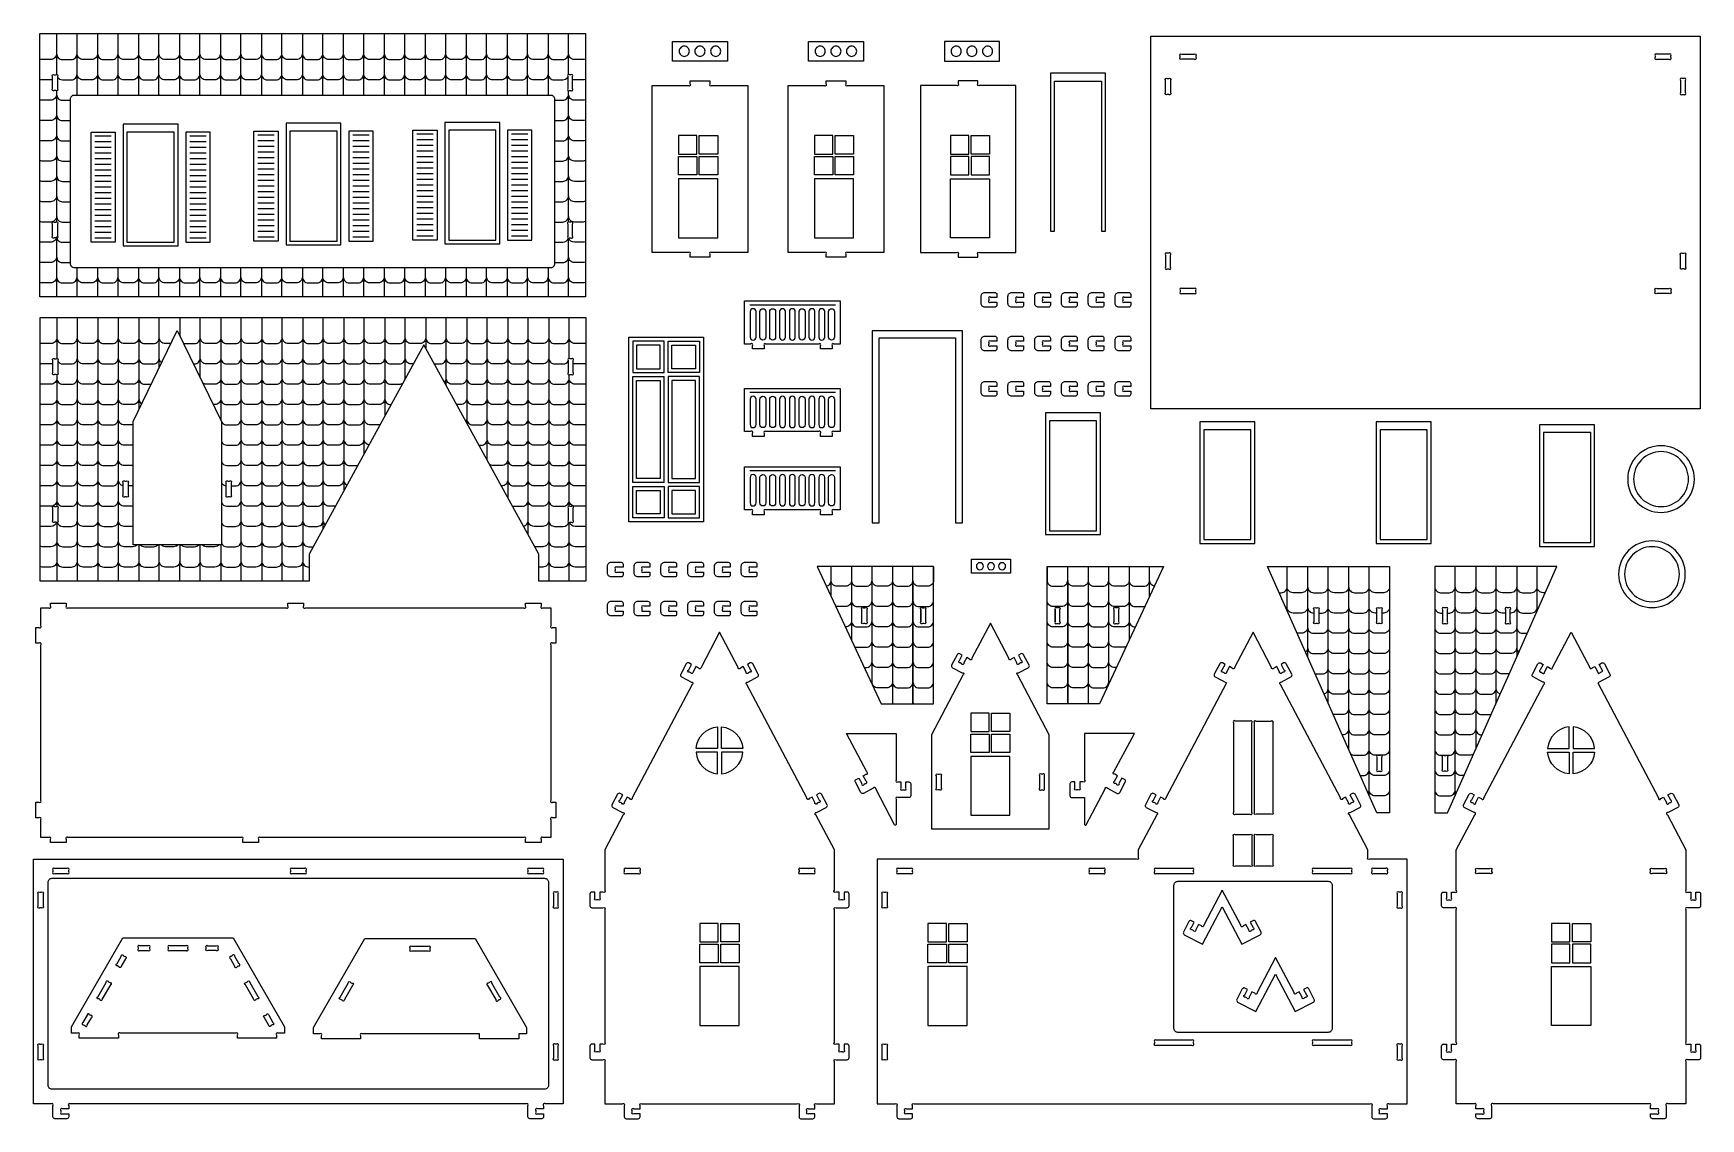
# Model space of a CAD drawing. Extents: x 0.8 to 43.3, y 2.5 to 30.1.
import ezdxf

# ---------------------------------------------------------------- set-up
doc = ezdxf.new("R2010")
doc.units = 0
doc.header["$MEASUREMENT"] = 0
doc.layers.add('LAYER1', color=18, linetype='CONTINUOUS')

msp = doc.modelspace()

# ---------------------------------------------------------------- linework, layer by layer
at = {"layer": 'LAYER1'}
for points in [[(0.938, 23.421), (0.938, 30.138), (14.838, 30.138), (14.838, 23.421)], [(17.059, 29.931), (18.459, 29.931), (18.459, 29.431), (17.059, 29.431)], [(20.523, 29.931), (21.923, 29.931), (21.923, 29.431), (20.523, 29.431)], [(25.387, 29.931), (23.987, 29.931), (23.987, 29.431), (25.387, 29.431)], [(43.246, 30.068), (43.246, 20.568), (29.246, 20.568), (29.246, 30.068)], [(26.792, 25.095), (26.792, 28.922), (27.992, 28.922), (27.992, 25.095), (28.092, 25.095), (28.092, 29.122), (26.692, 29.122), (26.692, 25.095)], [(2.242, 27.62), (2.859, 27.62), (2.859, 24.82), (2.242, 24.82)], [(4.459, 27.82), (3.059, 27.82), (3.059, 24.72), (4.459, 24.72)], [(4.359, 27.62), (3.159, 27.62), (3.159, 24.82), (4.359, 24.82)], [(5.275, 27.62), (4.659, 27.62), (4.659, 24.82), (5.275, 24.82)], [(6.395, 27.646), (7.011, 27.646), (7.011, 24.846), (6.395, 24.846)], [(8.611, 27.846), (7.211, 27.846), (7.211, 24.746), (8.611, 24.746)], [(8.511, 27.646), (7.311, 27.646), (7.311, 24.846), (8.511, 24.846)], [(9.428, 27.646), (8.811, 27.646), (8.811, 24.846), (9.428, 24.846)], [(10.442, 27.67), (11.058, 27.67), (11.058, 24.87), (10.442, 24.87)], [(12.658, 27.87), (11.258, 27.87), (11.258, 24.77), (12.658, 24.77)], [(12.558, 27.67), (11.358, 27.67), (11.358, 24.87), (12.558, 24.87)], [(13.474, 27.67), (12.858, 27.67), (12.858, 24.87), (13.474, 24.87)], [(17.679, 27.531), (17.21, 27.531), (17.21, 27.062), (17.679, 27.062)], [(17.742, 27.062), (17.742, 27.531), (18.21, 27.531), (18.21, 27.062)], [(21.143, 27.531), (20.674, 27.531), (20.674, 27.062), (21.143, 27.062)], [(21.206, 27.062), (21.206, 27.531), (21.674, 27.531), (21.674, 27.062)], [(24.607, 27.062), (24.607, 27.531), (24.139, 27.531), (24.139, 27.062)], [(24.67, 27.531), (25.139, 27.531), (25.139, 27.062), (24.67, 27.062)], [(17.21, 26.531), (17.21, 27), (17.679, 27), (17.679, 26.531)], [(18.21, 26.531), (17.742, 26.531), (17.742, 27), (18.21, 27)], [(20.674, 26.531), (20.674, 27), (21.143, 27), (21.143, 26.531)], [(21.674, 26.531), (21.206, 26.531), (21.206, 27), (21.674, 27)], [(24.139, 26.531), (24.607, 26.531), (24.607, 27), (24.139, 27)], [(25.139, 26.531), (25.139, 27), (24.67, 27), (24.67, 26.531)], [(17.21, 24.931), (18.21, 24.931), (18.21, 26.431), (17.21, 26.431)], [(20.674, 24.931), (21.674, 24.931), (21.674, 26.431), (20.674, 26.431)], [(25.139, 24.931), (24.139, 24.931), (24.139, 26.431), (25.139, 26.431)], [(7.798, 16.863), (7.798, 16.179), (0.945, 16.179), (0.945, 22.9), (14.854, 22.9), (14.854, 16.179), (13.653, 16.179), (13.653, 16.863), (10.726, 22.203)], [(5.565, 20.246), (5.565, 17.105), (3.313, 17.105), (3.313, 20.246), (4.439, 22.568)], [(24.446, 17.66), (24.446, 22.56), (22.146, 22.56), (22.146, 17.66), (22.326, 17.66), (22.326, 22.38), (24.266, 22.38), (24.266, 17.66)], [(17.845, 17.692), (15.945, 17.692), (15.945, 22.392), (17.845, 22.392)], [(16.045, 22.292), (16.045, 21.492), (16.845, 21.492), (16.845, 22.292)], [(16.145, 22.192), (16.145, 21.592), (16.745, 21.592), (16.745, 22.192)], [(16.945, 21.492), (16.945, 22.292), (17.745, 22.292), (17.745, 21.492)], [(17.045, 21.592), (17.045, 22.192), (17.645, 22.192), (17.645, 21.592)], [(16.145, 18.792), (16.145, 21.292), (16.745, 21.292), (16.745, 18.792)], [(16.945, 18.692), (17.745, 18.692), (17.745, 21.392), (16.945, 21.392)], [(17.045, 18.792), (17.645, 18.792), (17.645, 21.292), (17.045, 21.292)], [(27.965, 20.464), (26.565, 20.464), (26.565, 17.364), (27.965, 17.364)], [(27.865, 20.264), (26.665, 20.264), (26.665, 17.464), (27.865, 17.464)], [(31.896, 20.237), (30.496, 20.237), (30.496, 17.137), (31.896, 17.137)], [(31.796, 20.037), (30.596, 20.037), (30.596, 17.237), (31.796, 17.237)], [(36.389, 20.237), (34.989, 20.237), (34.989, 17.137), (36.389, 17.137)], [(36.289, 20.037), (35.089, 20.037), (35.089, 17.237), (36.289, 17.237)], [(40.553, 20.163), (39.153, 20.163), (39.153, 17.063), (40.553, 17.063)], [(40.453, 19.963), (39.253, 19.963), (39.253, 17.163), (40.453, 17.163)], [(16.045, 18.592), (16.845, 18.592), (16.845, 17.792), (16.045, 17.792)], [(16.145, 18.492), (16.745, 18.492), (16.745, 17.892), (16.145, 17.892)], [(16.945, 17.792), (17.745, 17.792), (17.745, 18.592), (16.945, 18.592)], [(17.045, 17.892), (17.645, 17.892), (17.645, 18.492), (17.045, 18.492)], [(24.68, 16.734), (25.667, 16.734), (25.667, 16.381), (24.68, 16.381)], [(22.376, 13.053), (23.508, 13.053), (23.709, 13.053), (23.709, 16.555), (20.742, 16.555)], [(29.572, 16.555), (27.938, 13.053), (26.806, 13.053), (26.605, 13.053), (26.605, 16.555)], [(35.005, 10.278), (32.219, 16.552), (35.33, 16.552), (35.33, 10.278)], [(38.34, 13.735), (39.591, 16.552), (36.48, 16.552), (36.48, 10.278), (36.805, 10.278), (38.137, 13.278)], [(25.126, 12.813), (24.657, 12.813), (24.657, 12.344), (25.126, 12.344)], [(25.188, 12.344), (25.188, 12.813), (25.657, 12.813), (25.657, 12.344)], [(24.657, 11.813), (24.657, 12.282), (25.126, 12.282), (25.126, 11.813)], [(25.657, 11.813), (25.188, 11.813), (25.188, 12.282), (25.657, 12.282)], [(24.657, 10.212), (25.657, 10.212), (25.657, 11.713), (24.657, 11.713)], [(18.226, 7.455), (17.757, 7.455), (17.757, 6.987), (18.226, 6.987)], [(18.288, 6.987), (18.288, 7.455), (18.757, 7.455), (18.757, 6.987)], [(24.037, 7.455), (23.568, 7.455), (23.568, 6.987), (24.037, 6.987)], [(24.099, 6.987), (24.099, 7.455), (24.568, 7.455), (24.568, 6.987)], [(39.924, 6.987), (39.924, 7.455), (39.455, 7.455), (39.455, 6.987)], [(39.986, 7.455), (40.455, 7.455), (40.455, 6.987), (39.986, 6.987)], [(17.757, 6.455), (17.757, 6.924), (18.226, 6.924), (18.226, 6.455)], [(18.757, 6.455), (18.288, 6.455), (18.288, 6.924), (18.757, 6.924)], [(23.568, 6.455), (23.568, 6.924), (24.037, 6.924), (24.037, 6.455)], [(24.568, 6.455), (24.099, 6.455), (24.099, 6.924), (24.568, 6.924)], [(39.455, 6.455), (39.924, 6.455), (39.924, 6.924), (39.455, 6.924)], [(40.455, 6.455), (40.455, 6.924), (39.986, 6.924), (39.986, 6.455)], [(17.757, 4.855), (18.757, 4.855), (18.757, 6.355), (17.757, 6.355)], [(23.568, 4.855), (24.568, 4.855), (24.568, 6.355), (23.568, 6.355)], [(40.455, 4.855), (39.455, 4.855), (39.455, 6.355), (40.455, 6.355)]]:
    msp.add_lwpolyline(points, close=True, dxfattribs=at)
for points in [[(1.365, 30.138), (1.365, 29.083)], [(1.887, 28.558), (1.887, 30.138)], [(2.409, 30.138), (2.409, 28.558)], [(2.931, 28.558), (2.931, 30.138)], [(3.452, 30.138), (3.452, 28.558)], [(3.974, 28.558), (3.974, 30.138)], [(4.496, 30.138), (4.496, 28.558)], [(5.018, 28.558), (5.018, 30.138)], [(5.54, 30.138), (5.54, 28.558)], [(6.062, 28.558), (6.062, 30.138)], [(6.583, 30.138), (6.583, 28.558)], [(7.105, 28.558), (7.105, 30.138)], [(7.627, 30.138), (7.627, 28.558)], [(8.149, 28.558), (8.149, 30.138)], [(8.671, 30.138), (8.671, 28.558)], [(9.192, 28.558), (9.192, 30.138)], [(9.714, 30.138), (9.714, 28.558)], [(10.236, 28.558), (10.236, 30.138)], [(10.758, 30.138), (10.758, 28.558)], [(11.28, 28.558), (11.28, 30.138)], [(11.802, 30.138), (11.802, 28.558)], [(12.323, 28.558), (12.323, 30.138)], [(12.845, 30.138), (12.845, 28.558)], [(13.367, 28.558), (13.367, 30.138)], [(13.889, 30.138), (13.889, 28.558)], [(14.411, 29.083), (14.411, 30.138)], [(1.365, 28.683), (1.365, 25.323)], [(14.411, 25.323), (14.411, 28.683)], [(2.759, 27.52), (2.342, 27.52)], [(2.759, 27.376), (2.342, 27.376)], [(2.759, 27.231), (2.342, 27.231)], [(5.175, 27.52), (4.759, 27.52)], [(5.175, 27.376), (4.759, 27.376)], [(5.175, 27.231), (4.759, 27.231)], [(6.911, 27.546), (6.495, 27.546)], [(6.911, 27.402), (6.495, 27.402)], [(6.911, 27.257), (6.495, 27.257)], [(9.328, 27.546), (8.911, 27.546)], [(9.328, 27.402), (8.911, 27.402)], [(9.328, 27.257), (8.911, 27.257)], [(10.958, 27.57), (10.542, 27.57)], [(10.958, 27.426), (10.542, 27.426)], [(10.958, 27.281), (10.542, 27.281)], [(13.374, 27.57), (12.958, 27.57)], [(13.374, 27.426), (12.958, 27.426)], [(13.374, 27.281), (12.958, 27.281)], [(2.759, 27.087), (2.342, 27.087)], [(2.759, 26.942), (2.342, 26.942)], [(2.759, 26.798), (2.342, 26.798)], [(5.175, 27.087), (4.759, 27.087)], [(5.175, 26.942), (4.759, 26.942)], [(5.175, 26.798), (4.759, 26.798)], [(6.911, 27.113), (6.495, 27.113)], [(6.911, 26.968), (6.495, 26.968)], [(6.911, 26.824), (6.495, 26.824)], [(9.328, 27.113), (8.911, 27.113)], [(9.328, 26.968), (8.911, 26.968)], [(9.328, 26.824), (8.911, 26.824)], [(10.958, 27.137), (10.542, 27.137)], [(10.958, 26.992), (10.542, 26.992)], [(10.958, 26.848), (10.542, 26.848)], [(13.374, 27.137), (12.958, 27.137)], [(13.374, 26.992), (12.958, 26.992)], [(13.374, 26.848), (12.958, 26.848)], [(2.759, 26.653), (2.342, 26.653)], [(2.759, 26.509), (2.342, 26.509)], [(2.759, 26.365), (2.342, 26.365)], [(5.175, 26.653), (4.759, 26.653)], [(5.175, 26.509), (4.759, 26.509)], [(5.175, 26.365), (4.759, 26.365)], [(6.911, 26.679), (6.495, 26.679)], [(6.911, 26.535), (6.495, 26.535)], [(6.911, 26.39), (6.495, 26.39)], [(9.328, 26.679), (8.911, 26.679)], [(9.328, 26.535), (8.911, 26.535)], [(9.328, 26.39), (8.911, 26.39)], [(10.958, 26.703), (10.542, 26.703)], [(10.958, 26.559), (10.542, 26.559)], [(10.958, 26.414), (10.542, 26.414)], [(13.374, 26.703), (12.958, 26.703)], [(13.374, 26.559), (12.958, 26.559)], [(13.374, 26.414), (12.958, 26.414)], [(2.759, 26.22), (2.342, 26.22)], [(2.759, 26.076), (2.342, 26.076)], [(2.759, 25.931), (2.342, 25.931)], [(5.175, 26.22), (4.759, 26.22)], [(5.175, 26.076), (4.759, 26.076)], [(5.175, 25.931), (4.759, 25.931)], [(6.911, 26.246), (6.495, 26.246)], [(6.911, 26.102), (6.495, 26.102)], [(6.911, 25.957), (6.495, 25.957)], [(9.328, 26.246), (8.911, 26.246)], [(9.328, 26.102), (8.911, 26.102)], [(9.328, 25.957), (8.911, 25.957)], [(10.958, 26.27), (10.542, 26.27)], [(10.958, 26.126), (10.542, 26.126)], [(10.958, 25.981), (10.542, 25.981)], [(13.374, 26.27), (12.958, 26.27)], [(13.374, 26.126), (12.958, 26.126)], [(13.374, 25.981), (12.958, 25.981)], [(2.759, 25.787), (2.342, 25.787)], [(2.759, 25.642), (2.342, 25.642)], [(2.759, 25.498), (2.342, 25.498)], [(5.175, 25.787), (4.759, 25.787)], [(5.175, 25.642), (4.759, 25.642)], [(5.175, 25.498), (4.759, 25.498)], [(6.911, 25.813), (6.495, 25.813)], [(6.911, 25.668), (6.495, 25.668)], [(6.911, 25.524), (6.495, 25.524)], [(9.328, 25.813), (8.911, 25.813)], [(9.328, 25.668), (8.911, 25.668)], [(9.328, 25.524), (8.911, 25.524)], [(10.958, 25.837), (10.542, 25.837)], [(10.958, 25.692), (10.542, 25.692)], [(10.958, 25.548), (10.542, 25.548)], [(13.374, 25.837), (12.958, 25.837)], [(13.374, 25.692), (12.958, 25.692)], [(13.374, 25.548), (12.958, 25.548)], [(2.759, 25.353), (2.342, 25.353)], [(2.759, 25.209), (2.342, 25.209)], [(5.175, 25.353), (4.759, 25.353)], [(5.175, 25.209), (4.759, 25.209)], [(6.911, 25.379), (6.495, 25.379)], [(6.911, 25.235), (6.495, 25.235)], [(6.911, 25.09), (6.495, 25.09)], [(9.328, 25.379), (8.911, 25.379)], [(9.328, 25.235), (8.911, 25.235)], [(9.328, 25.09), (8.911, 25.09)], [(10.958, 25.403), (10.542, 25.403)], [(10.958, 25.259), (10.542, 25.259)], [(10.958, 25.114), (10.542, 25.114)], [(13.374, 25.403), (12.958, 25.403)], [(13.374, 25.259), (12.958, 25.259)], [(13.374, 25.114), (12.958, 25.114)], [(1.365, 24.963), (1.365, 23.421)], [(2.759, 25.065), (2.342, 25.065)], [(2.759, 24.92), (2.342, 24.92)], [(5.175, 25.065), (4.759, 25.065)], [(5.175, 24.92), (4.759, 24.92)], [(6.911, 24.946), (6.495, 24.946)], [(9.328, 24.946), (8.911, 24.946)], [(10.958, 24.97), (10.542, 24.97)], [(13.374, 24.97), (12.958, 24.97)], [(14.411, 23.421), (14.411, 24.923)], [(1.887, 23.421), (1.887, 24.173)], [(2.409, 24.173), (2.409, 23.421)], [(2.931, 23.421), (2.931, 24.173)], [(3.452, 24.173), (3.452, 23.421)], [(3.974, 23.421), (3.974, 24.173)], [(4.496, 24.173), (4.496, 23.421)], [(5.018, 23.421), (5.018, 24.173)], [(5.54, 24.173), (5.54, 23.421)], [(6.062, 23.421), (6.062, 24.173)], [(6.583, 24.173), (6.583, 23.421)], [(7.105, 23.421), (7.105, 24.173)], [(7.627, 24.173), (7.627, 23.421)], [(8.149, 23.421), (8.149, 24.173)], [(8.671, 24.173), (8.671, 23.421)], [(9.192, 23.421), (9.192, 24.173)], [(9.714, 24.173), (9.714, 23.421)], [(10.236, 23.421), (10.236, 24.173)], [(10.758, 24.173), (10.758, 23.421)], [(11.28, 23.421), (11.28, 24.173)], [(11.802, 24.173), (11.802, 23.421)], [(12.323, 23.421), (12.323, 24.173)], [(12.845, 24.173), (12.845, 23.421)], [(13.367, 23.421), (13.367, 24.173)], [(13.889, 24.173), (13.889, 23.421)], [(19.031, 23.221), (21.209, 23.221)], [(4.505, 22.9), (4.505, 22.432)], [(4.505, 22.9), (4.505, 22.432)], [(10.771, 22.383), (10.771, 22.12)], [(10.771, 22.383), (10.771, 22.12)], [(1.372, 21.865), (1.372, 21.845)], [(1.372, 21.865), (1.372, 21.845)], [(3.983, 21.627), (3.983, 21.865)], [(3.983, 21.627), (3.983, 21.865)], [(3.983, 21.627), (3.983, 21.865)], [(5.027, 21.355), (5.027, 21.865)], [(5.027, 21.355), (5.027, 21.865)], [(14.426, 21.845), (14.426, 21.865)], [(14.426, 21.845), (14.426, 21.865)], [(10.249, 21.333), (10.249, 21.347)], [(10.249, 21.333), (10.249, 21.347)], [(11.293, 21.168), (11.293, 21.347)], [(11.293, 21.168), (11.293, 21.347)], [(16.845, 18.692), (16.045, 18.692), (16.045, 21.392), (16.845, 21.392)], [(16.845, 18.692), (16.845, 21.392)], [(3.461, 20.829), (3.461, 20.55)], [(9.727, 20.829), (9.727, 20.381)], [(9.727, 20.829), (9.727, 20.381)], [(19.031, 20.991), (21.209, 20.991)], [(5.549, 20.311), (5.549, 20.278)], [(5.549, 20.311), (5.549, 20.278)], [(9.205, 20.192), (9.205, 20.311)], [(9.205, 20.192), (9.205, 20.311)], [(9.205, 19.428), (9.205, 20.311)], [(11.815, 20.311), (11.815, 20.215)], [(11.815, 20.311), (11.815, 20.215)], [(9.205, 19.428), (9.205, 19.717)], [(12.338, 19.263), (12.338, 19.276)], [(12.338, 19.263), (12.338, 19.276)], [(8.682, 18.758), (8.682, 18.476)], [(8.682, 18.758), (8.682, 18.476)], [(12.86, 18.758), (12.86, 18.31)], [(12.86, 18.758), (12.86, 18.31)], [(19.031, 18.995), (21.209, 18.995)], [(1.372, 18.24), (1.372, 18.082)], [(1.372, 18.24), (1.372, 18.082)], [(14.426, 18.082), (14.426, 18.24)], [(14.426, 18.082), (14.426, 18.24)], [(8.16, 17.523), (8.16, 17.722)], [(8.16, 17.523), (8.16, 17.722)], [(13.382, 17.358), (13.382, 17.722)], [(13.382, 17.358), (13.382, 17.722)], [(1.372, 16.686), (1.372, 16.179)], [(1.372, 16.686), (1.372, 16.179)], [(1.894, 16.179), (1.894, 16.686)], [(1.894, 16.179), (1.894, 16.686)], [(2.417, 16.686), (2.417, 16.179)], [(2.417, 16.686), (2.417, 16.179)], [(2.939, 16.179), (2.939, 16.686)], [(2.939, 16.179), (2.939, 16.686)], [(3.461, 16.686), (3.461, 16.179)], [(3.461, 16.686), (3.461, 16.179)], [(3.983, 16.179), (3.983, 16.686)], [(3.983, 16.179), (3.983, 16.686)], [(4.505, 16.179), (4.505, 16.686)], [(5.027, 16.179), (5.027, 16.686)], [(5.027, 16.179), (5.027, 16.686)], [(5.027, 16.179), (5.027, 16.686)], [(5.027, 16.179), (5.027, 16.686)], [(5.549, 16.686), (5.549, 16.179)], [(5.549, 16.686), (5.549, 16.179)], [(6.072, 16.179), (6.072, 16.686)], [(6.072, 16.179), (6.072, 16.686)], [(6.594, 16.686), (6.594, 16.179)], [(6.594, 16.686), (6.594, 16.179)], [(7.116, 16.179), (7.116, 16.686)], [(7.116, 16.179), (7.116, 16.686)], [(7.638, 16.686), (7.638, 16.179)], [(7.638, 16.686), (7.638, 16.179)], [(13.904, 16.686), (13.904, 16.179)], [(13.904, 16.686), (13.904, 16.179)], [(14.426, 16.179), (14.426, 16.686)], [(14.426, 16.179), (14.426, 16.686)], [(21.098, 15.793), (21.098, 16.197)], [(29.216, 15.793), (29.216, 16.197)], [(23.383, 15.455), (23.383, 15.144)], [(23.464, 15.5), (23.428, 15.5)], [(23.508, 15.455), (23.508, 15.144)], [(26.806, 15.144), (26.806, 15.455)], [(26.886, 15.5), (26.85, 15.5)], [(26.931, 15.144), (26.931, 15.455)], [(32.719, 15.426), (32.719, 15.516)], [(32.719, 15.426), (32.719, 15.516)], [(39.09, 15.426), (39.09, 15.516)], [(39.09, 15.426), (39.09, 15.516)], [(21.62, 15.161), (21.62, 14.673)], [(21.62, 15.161), (21.62, 14.673)], [(23.464, 15.099), (23.428, 15.099)], [(26.85, 15.099), (26.886, 15.099)], [(28.694, 15.161), (28.694, 14.673)], [(28.694, 15.161), (28.694, 14.673)], [(33.241, 14.481), (33.241, 14.25)], [(33.241, 14.481), (33.241, 14.25)], [(38.568, 14.481), (38.568, 14.25)], [(38.568, 14.481), (38.568, 14.25)], [(22.142, 13.554), (22.142, 13.608)], [(22.142, 13.554), (22.142, 13.608)], [(28.172, 13.554), (28.172, 13.608)], [(28.172, 13.554), (28.172, 13.608)], [(33.764, 13.074), (33.764, 13.445)], [(33.764, 13.074), (33.764, 13.445)], [(38.046, 13.074), (38.046, 13.445)], [(38.046, 13.074), (38.046, 13.445)], [(34.286, 12.409), (34.286, 11.898)], [(34.286, 12.409), (34.286, 11.898)], [(37.524, 12.409), (37.524, 11.898)], [(37.524, 12.409), (37.524, 11.898)], [(34.808, 10.722), (34.808, 10.856)], [(34.808, 10.722), (34.808, 10.856)], [(37.002, 10.722), (37.002, 10.856)], [(37.002, 10.722), (37.002, 10.856)], [(35.33, 10.338), (35.33, 10.278)], [(36.48, 10.338), (36.48, 10.278)]]:
    msp.add_lwpolyline(points, dxfattribs=at)
for points in [[(17.359, 29.811, 0.414214), (17.229, 29.681, 0.414214), (17.359, 29.552, 0.414214), (17.488, 29.681, 0.414214)], [(17.759, 29.811, 0.414214), (17.629, 29.681, 0.414214), (17.759, 29.552, 0.414214), (17.888, 29.681, 0.414214)], [(18.159, 29.811, 0.414214), (18.029, 29.681, 0.414214), (18.159, 29.552, 0.414214), (18.288, 29.681, 0.414214)], [(20.823, 29.811, 0.414214), (20.693, 29.681, 0.414214), (20.823, 29.552, 0.414214), (20.952, 29.681, 0.414214)], [(21.223, 29.811, 0.414214), (21.093, 29.681, 0.414214), (21.223, 29.552, 0.414214), (21.352, 29.681, 0.414214)], [(21.623, 29.811, 0.414214), (21.493, 29.681, 0.414214), (21.623, 29.552, 0.414214), (21.752, 29.681, 0.414214)], [(24.287, 29.811, 0.414214), (24.158, 29.681, 0.414214), (24.287, 29.552, 0.414214), (24.416, 29.681, 0.414214)], [(24.687, 29.811, 0.414214), (24.558, 29.681, 0.414214), (24.687, 29.552, 0.414214), (24.816, 29.681, 0.414214)], [(25.087, 29.811, 0.414214), (24.958, 29.681, 0.414214), (25.087, 29.552, 0.414214), (25.216, 29.681, 0.414214)], [(30.04, 29.608), (30.351, 29.608, -1), (30.396, 29.564), (30.396, 29.528, -1), (30.351, 29.483), (30.04, 29.483, -1), (29.996, 29.528), (29.996, 29.564, -1)], [(42.14, 29.483), (42.451, 29.483, 1), (42.496, 29.528), (42.496, 29.564, 1), (42.451, 29.608), (42.14, 29.608, 1), (42.096, 29.564), (42.096, 29.528, 1)], [(1.388, 29.039), (1.388, 28.727, -1), (1.344, 28.683), (1.307, 28.683, -1), (1.263, 28.727), (1.263, 29.039, -1), (1.307, 29.083), (1.344, 29.083, -1)], [(14.388, 29.039), (14.388, 28.727, 1), (14.432, 28.683), (14.469, 28.683, 1), (14.513, 28.727), (14.513, 29.039, 1), (14.469, 29.083), (14.432, 29.083, 1)], [(16.543, 28.806), (17.465, 28.806, 1), (17.509, 28.85), (17.509, 28.931), (18.009, 28.931), (18.009, 28.85, 1), (18.053, 28.806), (18.975, 28.806), (18.975, 24.556), (18.053, 24.556, 1), (18.009, 24.512), (18.009, 24.431), (17.509, 24.431), (17.509, 24.512, 1), (17.465, 24.556), (16.543, 24.556)], [(20.007, 28.806), (20.929, 28.806, 1), (20.973, 28.85), (20.973, 28.931), (21.473, 28.931), (21.473, 28.85, 1), (21.517, 28.806), (22.439, 28.806), (22.439, 24.556), (21.517, 24.556, 1), (21.473, 24.512), (21.473, 24.431), (20.973, 24.431), (20.973, 24.512, 1), (20.929, 24.556), (20.007, 24.556)], [(25.806, 28.806), (24.884, 28.806, -1), (24.84, 28.85), (24.84, 28.931), (24.34, 28.931), (24.34, 28.85, -1), (24.296, 28.806), (23.374, 28.806), (23.374, 24.556), (24.296, 24.556, -1), (24.34, 24.512), (24.34, 24.431), (24.84, 24.431), (24.84, 24.512, -1), (24.884, 24.556), (25.806, 24.556)], [(29.746, 28.939), (29.746, 28.628, -1), (29.701, 28.583), (29.665, 28.583, -1), (29.621, 28.628), (29.621, 28.939, -1), (29.665, 28.983), (29.701, 28.983, -1)], [(42.746, 28.939), (42.746, 28.628, 1), (42.79, 28.583), (42.826, 28.583, 1), (42.871, 28.628), (42.871, 28.939, 1), (42.826, 28.983), (42.79, 28.983, 1)], [(13.963, 28.558), (1.813, 28.558, 0.414214), (1.713, 28.458), (1.713, 24.273, 0.414214), (1.813, 24.173), (13.963, 24.173, 0.414214), (14.063, 24.273), (14.063, 28.458, 0.414214)], [(1.388, 25.279), (1.388, 24.967, -1), (1.344, 24.923), (1.307, 24.923, -1), (1.263, 24.967), (1.263, 25.279, -1), (1.307, 25.323), (1.344, 25.323, -1)], [(14.388, 25.279), (14.388, 24.967, 1), (14.432, 24.923), (14.469, 24.923, 1), (14.513, 24.967), (14.513, 25.279, 1), (14.469, 25.323), (14.432, 25.323, 1)], [(29.621, 24.489), (29.621, 24.177, 1), (29.665, 24.133), (29.701, 24.133, 1), (29.746, 24.177), (29.746, 24.489, 1), (29.701, 24.533), (29.665, 24.533, 1)], [(42.871, 24.489), (42.871, 24.177, -1), (42.826, 24.133), (42.79, 24.133, -1), (42.746, 24.177), (42.746, 24.489, -1), (42.79, 24.533), (42.826, 24.533, -1)], [(25.272, 23.16), (25.022, 23.16, -0.414214), (24.922, 23.26), (24.922, 23.435, -0.414214), (25.022, 23.535), (25.272, 23.535, -0.414214), (25.322, 23.485), (25.322, 23.41), (25.166, 23.41, 1), (25.122, 23.366), (25.122, 23.33, 1), (25.166, 23.285), (25.322, 23.285), (25.322, 23.21, -0.414214)], [(25.955, 23.16), (25.705, 23.16, -0.414214), (25.605, 23.26), (25.605, 23.435, -0.414214), (25.705, 23.535), (25.955, 23.535, -0.414214), (26.005, 23.485), (26.005, 23.41), (25.849, 23.41, 1), (25.805, 23.366), (25.805, 23.33, 1), (25.849, 23.285), (26.005, 23.285), (26.005, 23.21, -0.414214)], [(26.637, 23.16), (26.387, 23.16, -0.414214), (26.287, 23.26), (26.287, 23.435, -0.414214), (26.387, 23.535), (26.637, 23.535, -0.414214), (26.687, 23.485), (26.687, 23.41), (26.531, 23.41, 1), (26.487, 23.366), (26.487, 23.33, 1), (26.531, 23.285), (26.687, 23.285), (26.687, 23.21, -0.414214)], [(27.32, 23.16), (27.07, 23.16, -0.414214), (26.97, 23.26), (26.97, 23.435, -0.414214), (27.07, 23.535), (27.32, 23.535, -0.414214), (27.37, 23.485), (27.37, 23.41), (27.214, 23.41, 1), (27.17, 23.366), (27.17, 23.33, 1), (27.214, 23.285), (27.37, 23.285), (27.37, 23.21, -0.414214)], [(28.002, 23.16), (27.752, 23.16, -0.414214), (27.652, 23.26), (27.652, 23.435, -0.414214), (27.752, 23.535), (28.002, 23.535, -0.414214), (28.052, 23.485), (28.052, 23.41), (27.896, 23.41, 1), (27.852, 23.366), (27.852, 23.33, 1), (27.896, 23.285), (28.052, 23.285), (28.052, 23.21, -0.414214)], [(28.685, 23.16), (28.435, 23.16, -0.414214), (28.335, 23.26), (28.335, 23.435, -0.414214), (28.435, 23.535), (28.685, 23.535, -0.414214), (28.735, 23.485), (28.735, 23.41), (28.579, 23.41, 1), (28.535, 23.366), (28.535, 23.33, 1), (28.579, 23.285), (28.735, 23.285), (28.735, 23.21, -0.414214)], [(30.04, 23.508), (30.351, 23.508, 1), (30.396, 23.552), (30.396, 23.589, 1), (30.351, 23.633), (30.04, 23.633, 1), (29.996, 23.589), (29.996, 23.552, 1)], [(42.451, 23.508), (42.14, 23.508, -1), (42.096, 23.552), (42.096, 23.589, -1), (42.14, 23.633), (42.451, 23.633, -1), (42.496, 23.589), (42.496, 23.552, -1)], [(19.094, 22.096), (19.094, 22.177, 1), (19.05, 22.221), (18.894, 22.221), (18.894, 23.321), (21.327, 23.321), (21.327, 22.221), (21.171, 22.221, 1), (21.127, 22.177), (21.127, 22.096), (20.827, 22.096), (20.827, 22.177, 1), (20.783, 22.221), (19.438, 22.221, 1), (19.394, 22.177), (19.394, 22.096)], [(19.186, 22.396), (19.186, 23.046, 1), (19.036, 23.046), (19.036, 22.396, 1)], [(19.286, 22.396), (19.286, 23.046, -1), (19.436, 23.046), (19.436, 22.396, -1)], [(19.536, 22.396), (19.536, 23.046, -1), (19.686, 23.046), (19.686, 22.396, -1)], [(19.936, 22.396), (19.936, 23.046, 1), (19.786, 23.046), (19.786, 22.396, 1)], [(20.186, 22.396), (20.186, 23.046, 1), (20.036, 23.046), (20.036, 22.396, 1)], [(20.286, 22.396), (20.286, 23.046, -1), (20.436, 23.046), (20.436, 22.396, -1)], [(20.686, 22.396), (20.686, 23.046, 1), (20.536, 23.046), (20.536, 22.396, 1)], [(20.936, 22.396), (20.936, 23.046, 1), (20.786, 23.046), (20.786, 22.396, 1)], [(21.036, 22.396), (21.036, 23.046, -1), (21.186, 23.046), (21.186, 22.396, -1)], [(25.272, 22.047), (25.022, 22.047, -0.414214), (24.922, 22.147), (24.922, 22.322, -0.414214), (25.022, 22.422), (25.272, 22.422, -0.414214), (25.322, 22.372), (25.322, 22.297), (25.166, 22.297, 1), (25.122, 22.253), (25.122, 22.217, 1), (25.166, 22.172), (25.322, 22.172), (25.322, 22.097, -0.414214)], [(25.955, 22.047), (25.705, 22.047, -0.414214), (25.605, 22.147), (25.605, 22.322, -0.414214), (25.705, 22.422), (25.955, 22.422, -0.414214), (26.005, 22.372), (26.005, 22.297), (25.849, 22.297, 1), (25.805, 22.253), (25.805, 22.217, 1), (25.849, 22.172), (26.005, 22.172), (26.005, 22.097, -0.414214)], [(26.637, 22.047), (26.387, 22.047, -0.414214), (26.287, 22.147), (26.287, 22.322, -0.414214), (26.387, 22.422), (26.637, 22.422, -0.414214), (26.687, 22.372), (26.687, 22.297), (26.531, 22.297, 1), (26.487, 22.253), (26.487, 22.217, 1), (26.531, 22.172), (26.687, 22.172), (26.687, 22.097, -0.414214)], [(27.32, 22.047), (27.07, 22.047, -0.414214), (26.97, 22.147), (26.97, 22.322, -0.414214), (27.07, 22.422), (27.32, 22.422, -0.414214), (27.37, 22.372), (27.37, 22.297), (27.214, 22.297, 1), (27.17, 22.253), (27.17, 22.217, 1), (27.214, 22.172), (27.37, 22.172), (27.37, 22.097, -0.414214)], [(28.002, 22.047), (27.752, 22.047, -0.414214), (27.652, 22.147), (27.652, 22.322, -0.414214), (27.752, 22.422), (28.002, 22.422, -0.414214), (28.052, 22.372), (28.052, 22.297), (27.896, 22.297, 1), (27.852, 22.253), (27.852, 22.217, 1), (27.896, 22.172), (28.052, 22.172), (28.052, 22.097, -0.414214)], [(28.685, 22.047), (28.435, 22.047, -0.414214), (28.335, 22.147), (28.335, 22.322, -0.414214), (28.435, 22.422), (28.685, 22.422, -0.414214), (28.735, 22.372), (28.735, 22.297), (28.579, 22.297, 1), (28.535, 22.253), (28.535, 22.217, 1), (28.579, 22.172), (28.735, 22.172), (28.735, 22.097, -0.414214)], [(1.395, 21.801), (1.395, 21.489, -1), (1.351, 21.445), (1.314, 21.445, -1), (1.27, 21.489), (1.27, 21.801, -1), (1.314, 21.845), (1.351, 21.845, -1)], [(14.403, 21.801), (14.403, 21.489, 1), (14.448, 21.445), (14.484, 21.445, 1), (14.528, 21.489), (14.528, 21.801, 1), (14.484, 21.845), (14.448, 21.845, 1)], [(25.272, 20.891), (25.022, 20.891, -0.414214), (24.922, 20.991), (24.922, 21.166, -0.414214), (25.022, 21.266), (25.272, 21.266, -0.414214), (25.322, 21.216), (25.322, 21.141), (25.166, 21.141, 1), (25.122, 21.096), (25.122, 21.06, 1), (25.166, 21.016), (25.322, 21.016), (25.322, 20.941, -0.414214)], [(25.955, 20.891), (25.705, 20.891, -0.414214), (25.605, 20.991), (25.605, 21.166, -0.414214), (25.705, 21.266), (25.955, 21.266, -0.414214), (26.005, 21.216), (26.005, 21.141), (25.849, 21.141, 1), (25.805, 21.096), (25.805, 21.06, 1), (25.849, 21.016), (26.005, 21.016), (26.005, 20.941, -0.414214)], [(26.637, 20.891), (26.387, 20.891, -0.414214), (26.287, 20.991), (26.287, 21.166, -0.414214), (26.387, 21.266), (26.637, 21.266, -0.414214), (26.687, 21.216), (26.687, 21.141), (26.531, 21.141, 1), (26.487, 21.096), (26.487, 21.06, 1), (26.531, 21.016), (26.687, 21.016), (26.687, 20.941, -0.414214)], [(27.32, 20.891), (27.07, 20.891, -0.414214), (26.97, 20.991), (26.97, 21.166, -0.414214), (27.07, 21.266), (27.32, 21.266, -0.414214), (27.37, 21.216), (27.37, 21.141), (27.214, 21.141, 1), (27.17, 21.096), (27.17, 21.06, 1), (27.214, 21.016), (27.37, 21.016), (27.37, 20.941, -0.414214)], [(28.002, 20.891), (27.752, 20.891, -0.414214), (27.652, 20.991), (27.652, 21.166, -0.414214), (27.752, 21.266), (28.002, 21.266, -0.414214), (28.052, 21.216), (28.052, 21.141), (27.896, 21.141, 1), (27.852, 21.096), (27.852, 21.06, 1), (27.896, 21.016), (28.052, 21.016), (28.052, 20.941, -0.414214)], [(28.685, 20.891), (28.435, 20.891, -0.414214), (28.335, 20.991), (28.335, 21.166, -0.414214), (28.435, 21.266), (28.685, 21.266, -0.414214), (28.735, 21.216), (28.735, 21.141), (28.579, 21.141, 1), (28.535, 21.096), (28.535, 21.06, 1), (28.579, 21.016), (28.735, 21.016), (28.735, 20.941, -0.414214)], [(19.094, 19.866), (19.094, 19.947, 1), (19.05, 19.991), (18.894, 19.991), (18.894, 21.091), (21.327, 21.091), (21.327, 19.991), (21.171, 19.991, 1), (21.127, 19.947), (21.127, 19.866), (20.827, 19.866), (20.827, 19.947, 1), (20.783, 19.991), (19.438, 19.991, 1), (19.394, 19.947), (19.394, 19.866)], [(19.186, 20.166), (19.186, 20.816, 1), (19.036, 20.816), (19.036, 20.166, 1)], [(19.286, 20.166), (19.286, 20.816, -1), (19.436, 20.816), (19.436, 20.166, -1)], [(19.536, 20.166), (19.536, 20.816, -1), (19.686, 20.816), (19.686, 20.166, -1)], [(19.936, 20.166), (19.936, 20.816, 1), (19.786, 20.816), (19.786, 20.166, 1)], [(20.186, 20.166), (20.186, 20.816, 1), (20.036, 20.816), (20.036, 20.166, 1)], [(20.286, 20.166), (20.286, 20.816, -1), (20.436, 20.816), (20.436, 20.166, -1)], [(20.686, 20.166), (20.686, 20.816, 1), (20.536, 20.816), (20.536, 20.166, 1)], [(20.936, 20.166), (20.936, 20.816, 1), (20.786, 20.816), (20.786, 20.166, 1)], [(21.036, 20.166), (21.036, 20.816, -1), (21.186, 20.816), (21.186, 20.166, -1)], [(42.246, 19.628, 0.414214), (41.396, 18.778, 0.414214), (42.246, 17.929, 0.414214), (43.095, 18.778, 0.414214)], [(42.246, 19.478, 0.414214), (41.546, 18.778, 0.414214), (42.246, 18.079, 0.414214), (42.945, 18.778, 0.414214)], [(3.188, 18.685), (3.188, 18.373, -1), (3.144, 18.329), (3.107, 18.329, -1), (3.063, 18.373), (3.063, 18.685, -1), (3.107, 18.729), (3.144, 18.729, -1)], [(5.815, 18.685), (5.815, 18.373, -1), (5.771, 18.329), (5.734, 18.329, -1), (5.69, 18.373), (5.69, 18.685, -1), (5.734, 18.729), (5.771, 18.729, -1)], [(19.094, 17.87), (19.094, 17.951, 1), (19.05, 17.995), (18.894, 17.995), (18.894, 19.095), (21.327, 19.095), (21.327, 17.995), (21.171, 17.995, 1), (21.127, 17.951), (21.127, 17.87), (20.827, 17.87), (20.827, 17.951, 1), (20.783, 17.995), (19.438, 17.995, 1), (19.394, 17.951), (19.394, 17.87)], [(19.186, 18.17), (19.186, 18.82, 1), (19.036, 18.82), (19.036, 18.17, 1)], [(19.286, 18.17), (19.286, 18.82, -1), (19.436, 18.82), (19.436, 18.17, -1)], [(19.536, 18.17), (19.536, 18.82, -1), (19.686, 18.82), (19.686, 18.17, -1)], [(19.936, 18.17), (19.936, 18.82, 1), (19.786, 18.82), (19.786, 18.17, 1)], [(20.186, 18.17), (20.186, 18.82, 1), (20.036, 18.82), (20.036, 18.17, 1)], [(20.286, 18.17), (20.286, 18.82, -1), (20.436, 18.82), (20.436, 18.17, -1)], [(20.686, 18.17), (20.686, 18.82, 1), (20.536, 18.82), (20.536, 18.17, 1)], [(20.936, 18.17), (20.936, 18.82, 1), (20.786, 18.82), (20.786, 18.17, 1)], [(21.036, 18.17), (21.036, 18.82, -1), (21.186, 18.82), (21.186, 18.17, -1)], [(1.395, 18.038), (1.395, 17.726, -1), (1.351, 17.682), (1.314, 17.682, -1), (1.27, 17.726), (1.27, 18.038, -1), (1.314, 18.082), (1.351, 18.082, -1)], [(14.403, 18.038), (14.403, 17.726, 1), (14.448, 17.682), (14.484, 17.682, 1), (14.528, 17.726), (14.528, 18.038, 1), (14.484, 18.082), (14.448, 18.082, 1)], [(42.015, 17.204, 0.414214), (41.166, 16.354, 0.414214), (42.015, 15.504, 0.414214), (42.865, 16.354, 0.414214)], [(42.015, 17.054, 0.414214), (41.316, 16.354, 0.414214), (42.015, 15.654, 0.414214), (42.715, 16.354, 0.414214)], [(15.749, 16.285), (15.499, 16.285, -0.414214), (15.399, 16.385), (15.399, 16.56, -0.414214), (15.499, 16.66), (15.749, 16.66, -0.414214), (15.799, 16.61), (15.799, 16.535), (15.643, 16.535, 1), (15.599, 16.491), (15.599, 16.454, 1), (15.643, 16.41), (15.799, 16.41), (15.799, 16.335, -0.414214)], [(16.431, 16.285), (16.181, 16.285, -0.414214), (16.081, 16.385), (16.081, 16.56, -0.414214), (16.181, 16.66), (16.431, 16.66, -0.414214), (16.481, 16.61), (16.481, 16.535), (16.325, 16.535, 1), (16.281, 16.491), (16.281, 16.454, 1), (16.325, 16.41), (16.481, 16.41), (16.481, 16.335, -0.414214)], [(17.114, 16.285), (16.864, 16.285, -0.414214), (16.764, 16.385), (16.764, 16.56, -0.414214), (16.864, 16.66), (17.114, 16.66, -0.414214), (17.164, 16.61), (17.164, 16.535), (17.008, 16.535, 1), (16.964, 16.491), (16.964, 16.454, 1), (17.008, 16.41), (17.164, 16.41), (17.164, 16.335, -0.414214)], [(17.796, 16.285), (17.546, 16.285, -0.414214), (17.446, 16.385), (17.446, 16.56, -0.414214), (17.546, 16.66), (17.796, 16.66, -0.414214), (17.846, 16.61), (17.846, 16.535), (17.69, 16.535, 1), (17.646, 16.491), (17.646, 16.454, 1), (17.69, 16.41), (17.846, 16.41), (17.846, 16.335, -0.414214)], [(18.479, 16.285), (18.229, 16.285, -0.414214), (18.129, 16.385), (18.129, 16.56, -0.414214), (18.229, 16.66), (18.479, 16.66, -0.414214), (18.529, 16.61), (18.529, 16.535), (18.373, 16.535, 1), (18.329, 16.491), (18.329, 16.454, 1), (18.373, 16.41), (18.529, 16.41), (18.529, 16.335, -0.414214)], [(19.161, 16.285), (18.911, 16.285, -0.414214), (18.811, 16.385), (18.811, 16.56, -0.414214), (18.911, 16.66), (19.161, 16.66, -0.414214), (19.211, 16.61), (19.211, 16.535), (19.055, 16.535, 1), (19.011, 16.491), (19.011, 16.454, 1), (19.055, 16.41), (19.211, 16.41), (19.211, 16.335, -0.414214)], [(24.892, 16.649, 0.414214), (24.801, 16.558, 0.414214), (24.892, 16.466, 0.414214), (24.983, 16.558, 0.414214)], [(25.174, 16.649, 0.414214), (25.083, 16.558, 0.414214), (25.174, 16.466, 0.414214), (25.265, 16.558, 0.414214)], [(25.456, 16.649, 0.414214), (25.365, 16.558, 0.414214), (25.456, 16.466, 0.414214), (25.547, 16.558, 0.414214)], [(0.835, 10.545), (0.916, 10.545, 1), (0.96, 10.589), (0.96, 14.551, 1), (0.916, 14.595), (0.835, 14.595), (0.835, 14.995), (0.916, 14.995, 1), (0.96, 15.04), (0.96, 15.495), (1.166, 15.495, 1), (1.21, 15.54), (1.21, 15.62), (1.61, 15.62), (1.61, 15.54, 1), (1.654, 15.495), (7.216, 15.495, 1), (7.26, 15.54), (7.26, 15.62), (7.66, 15.62), (7.66, 15.54, 1), (7.704, 15.495), (13.266, 15.495, 1), (13.31, 15.54), (13.31, 15.62), (13.71, 15.62), (13.71, 15.54, 1), (13.754, 15.495), (13.96, 15.495), (13.96, 15.04, 1), (14.004, 14.995), (14.085, 14.995), (14.085, 14.595), (14.004, 14.595, 1), (13.96, 14.551), (13.96, 10.589, 1), (14.004, 10.545), (14.085, 10.545), (14.085, 10.145), (14.004, 10.145, 1), (13.96, 10.1), (13.96, 9.645), (13.754, 9.645, 1), (13.71, 9.6), (13.71, 9.52), (13.31, 9.52), (13.31, 9.6, 1), (13.266, 9.645), (6.554, 9.645, 1), (6.51, 9.6), (6.51, 9.52), (6.11, 9.52), (6.11, 9.6, 1), (6.066, 9.645), (1.654, 9.645, 1), (1.61, 9.6), (1.61, 9.52), (1.21, 9.52), (1.21, 9.6, 1), (1.166, 9.645), (0.96, 9.645), (0.96, 10.1, 1), (0.916, 10.145), (0.835, 10.145)], [(15.749, 15.292), (15.499, 15.292, -0.414214), (15.399, 15.392), (15.399, 15.567, -0.414214), (15.499, 15.667), (15.749, 15.667, -0.414214), (15.799, 15.617), (15.799, 15.542), (15.643, 15.542, 1), (15.599, 15.498), (15.599, 15.461, 1), (15.643, 15.417), (15.799, 15.417), (15.799, 15.342, -0.414214)], [(16.431, 15.292), (16.181, 15.292, -0.414214), (16.081, 15.392), (16.081, 15.567, -0.414214), (16.181, 15.667), (16.431, 15.667, -0.414214), (16.481, 15.617), (16.481, 15.542), (16.325, 15.542, 1), (16.281, 15.498), (16.281, 15.461, 1), (16.325, 15.417), (16.481, 15.417), (16.481, 15.342, -0.414214)], [(17.114, 15.292), (16.864, 15.292, -0.414214), (16.764, 15.392), (16.764, 15.567, -0.414214), (16.864, 15.667), (17.114, 15.667, -0.414214), (17.164, 15.617), (17.164, 15.542), (17.008, 15.542, 1), (16.964, 15.498), (16.964, 15.461, 1), (17.008, 15.417), (17.164, 15.417), (17.164, 15.342, -0.414214)], [(17.796, 15.292), (17.546, 15.292, -0.414214), (17.446, 15.392), (17.446, 15.567, -0.414214), (17.546, 15.667), (17.796, 15.667, -0.414214), (17.846, 15.617), (17.846, 15.542), (17.69, 15.542, 1), (17.646, 15.498), (17.646, 15.461, 1), (17.69, 15.417), (17.846, 15.417), (17.846, 15.342, -0.414214)], [(18.479, 15.292), (18.229, 15.292, -0.414214), (18.129, 15.392), (18.129, 15.567, -0.414214), (18.229, 15.667), (18.479, 15.667, -0.414214), (18.529, 15.617), (18.529, 15.542), (18.373, 15.542, 1), (18.329, 15.498), (18.329, 15.461, 1), (18.373, 15.417), (18.529, 15.417), (18.529, 15.342, -0.414214)], [(19.161, 15.292), (18.911, 15.292, -0.414214), (18.811, 15.392), (18.811, 15.567, -0.414214), (18.911, 15.667), (19.161, 15.667, -0.414214), (19.211, 15.617), (19.211, 15.542), (19.055, 15.542, 1), (19.011, 15.498), (19.011, 15.461, 1), (19.055, 15.417), (19.211, 15.417), (19.211, 15.342, -0.414214)], [(22.008, 15.455), (22.008, 15.144, -1), (21.963, 15.099), (21.927, 15.099, -1), (21.882, 15.144), (21.882, 15.455, -1), (21.927, 15.5), (21.963, 15.5, -1)], [(23.508, 15.455), (23.508, 15.144, -1), (23.464, 15.099), (23.428, 15.099, -1), (23.383, 15.144), (23.383, 15.455, -1), (23.428, 15.5), (23.464, 15.5, -1)], [(26.806, 15.455), (26.806, 15.144, 1), (26.85, 15.099), (26.886, 15.099, 1), (26.931, 15.144), (26.931, 15.455, 1), (26.886, 15.5), (26.85, 15.5, 1)], [(28.306, 15.455), (28.306, 15.144, 1), (28.351, 15.099), (28.387, 15.099, 1), (28.432, 15.144), (28.432, 15.455, 1), (28.387, 15.5), (28.351, 15.5, 1)], [(33.529, 15.452), (33.529, 15.141, -1), (33.485, 15.096), (33.448, 15.096, -1), (33.404, 15.141), (33.404, 15.452, -1), (33.448, 15.497), (33.485, 15.497, -1)], [(35.13, 15.452), (35.13, 15.141, -1), (35.086, 15.096), (35.049, 15.096, -1), (35.005, 15.141), (35.005, 15.452, -1), (35.049, 15.497), (35.086, 15.497, -1)], [(36.68, 15.452), (36.68, 15.141, 1), (36.724, 15.096), (36.761, 15.096, 1), (36.805, 15.141), (36.805, 15.452, 1), (36.761, 15.497), (36.724, 15.497, 1)], [(38.281, 15.452), (38.281, 15.141, 1), (38.325, 15.096), (38.362, 15.096, 1), (38.406, 15.141), (38.406, 15.452, 1), (38.362, 15.497), (38.325, 15.497, 1)], [(17.291, 13.739), (17.539, 13.608, -1), (17.557, 13.548), (16.031, 10.654, -1), (15.971, 10.636), (15.9, 10.674), (15.827, 10.536, -1), (15.767, 10.517), (15.735, 10.535, -1), (15.716, 10.594), (15.789, 10.732), (15.723, 10.767, 0.414214), (15.655, 10.746), (15.515, 10.481, 0.414214), (15.536, 10.413), (15.785, 10.282, -1), (15.803, 10.223), (15.331, 9.329), (15.331, 8.3, -1), (15.287, 8.255), (15.206, 8.255), (15.206, 8.1, -1), (15.162, 8.055), (15.126, 8.055, -1), (15.081, 8.1), (15.081, 8.255), (15.006, 8.255, 0.414214), (14.956, 8.205), (14.956, 7.905, 0.414214), (15.006, 7.855), (15.287, 7.855, -1), (15.331, 7.811), (15.331, 4.425, -1), (15.287, 4.38), (15.206, 4.38), (15.206, 4.225, -1), (15.162, 4.18), (15.126, 4.18, -1), (15.081, 4.225), (15.081, 4.38), (15.006, 4.38, 0.414214), (14.956, 4.33), (14.956, 4.03, 0.414214), (15.006, 3.98), (15.287, 3.98, -1), (15.331, 3.936), (15.331, 2.855), (15.787, 2.855, -1), (15.831, 2.811), (15.831, 2.53, 0.414214), (15.881, 2.48), (16.181, 2.48, 0.414214), (16.231, 2.53), (16.231, 2.605), (16.076, 2.605, -1), (16.031, 2.65), (16.031, 2.686, -1), (16.076, 2.73), (16.231, 2.73), (16.231, 2.811, -1), (16.276, 2.855), (20.238, 2.855, -1), (20.282, 2.811), (20.282, 2.53, 0.414214), (20.332, 2.48), (20.632, 2.48, 0.414214), (20.682, 2.53), (20.682, 2.605), (20.526, 2.605, -1), (20.482, 2.65), (20.482, 2.686, -1), (20.526, 2.73), (20.682, 2.73), (20.682, 2.811, -1), (20.726, 2.855), (21.182, 2.855), (21.182, 3.936, -1), (21.226, 3.98), (21.507, 3.98, 0.414214), (21.557, 4.03), (21.557, 4.33, 0.414214), (21.507, 4.38), (21.432, 4.38), (21.432, 4.225, -1), (21.388, 4.18), (21.351, 4.18, -1), (21.307, 4.225), (21.307, 4.38), (21.226, 4.38, -1), (21.182, 4.425), (21.182, 7.811, -1), (21.226, 7.855), (21.507, 7.855, 0.414214), (21.557, 7.905), (21.557, 8.205, 0.414214), (21.507, 8.255), (21.432, 8.255), (21.432, 8.1, -1), (21.388, 8.055), (21.351, 8.055, -1), (21.307, 8.1), (21.307, 8.255), (21.226, 8.255, -1), (21.182, 8.3), (21.182, 9.329), (20.711, 10.223, -1), (20.729, 10.282), (20.977, 10.413, 0.414214), (20.998, 10.481), (20.858, 10.746, 0.414214), (20.791, 10.767), (20.724, 10.732), (20.797, 10.594, -1), (20.779, 10.535), (20.746, 10.517, -1), (20.687, 10.536), (20.614, 10.674), (20.542, 10.636, -1), (20.483, 10.654), (18.956, 13.548, -1), (18.975, 13.608), (19.223, 13.739, 0.414214), (19.244, 13.807), (19.104, 14.072, 0.414214), (19.036, 14.093), (18.97, 14.058), (19.043, 13.92, -1), (19.024, 13.86), (18.992, 13.843, -1), (18.932, 13.862), (18.86, 14), (18.788, 13.962, -1), (18.728, 13.98), (18.257, 14.874), (17.785, 13.98, -1), (17.726, 13.962), (17.654, 14), (17.581, 13.862, -1), (17.522, 13.843), (17.489, 13.86, -1), (17.471, 13.92), (17.544, 14.058), (17.477, 14.093, 0.414214), (17.41, 14.072), (17.27, 13.807, 0.414214)], [(35.276, 2.605), (35.12, 2.605, -1), (35.076, 2.65), (35.076, 2.686, -1), (35.12, 2.73), (35.276, 2.73), (35.276, 2.811, -1), (35.32, 2.855), (35.776, 2.855), (35.776, 9.092), (34.82, 9.092, -1), (34.776, 9.136), (34.776, 9.329), (34.304, 10.223, -1), (34.323, 10.282), (34.571, 10.413, 0.414214), (34.592, 10.481), (34.452, 10.746, 0.414214), (34.384, 10.767), (34.318, 10.732), (34.391, 10.594, -1), (34.372, 10.535), (34.34, 10.517, -1), (34.28, 10.536), (34.208, 10.674), (34.136, 10.636, -1), (34.076, 10.654), (32.55, 13.548, -1), (32.568, 13.608), (32.817, 13.739, 0.414214), (32.838, 13.807), (32.698, 14.072, 0.414214), (32.63, 14.093), (32.564, 14.058), (32.636, 13.92, -1), (32.618, 13.86), (32.586, 13.843, -1), (32.526, 13.862), (32.453, 14), (32.382, 13.962, -1), (32.322, 13.98), (31.85, 14.874), (31.379, 13.98, -1), (31.319, 13.962), (31.248, 14), (31.175, 13.862, -1), (31.115, 13.843), (31.083, 13.86, -1), (31.065, 13.92), (31.137, 14.058), (31.071, 14.093, 0.414214), (31.003, 14.072), (30.863, 13.807, 0.414214), (30.884, 13.739), (31.172, 13.588), (29.625, 10.654, -1), (29.565, 10.636), (29.493, 10.674), (29.421, 10.536, -1), (29.361, 10.517), (29.329, 10.535, -1), (29.31, 10.594), (29.383, 10.732), (29.316, 10.767, 0.414214), (29.249, 10.746), (29.109, 10.481, 0.414214), (29.13, 10.413), (29.378, 10.282, -1), (29.397, 10.223), (28.925, 9.329), (28.925, 9.136, -1), (28.881, 9.092), (22.276, 9.092), (22.276, 2.855), (22.732, 2.855, -1), (22.776, 2.811), (22.776, 2.53, 0.414214), (22.826, 2.48), (23.126, 2.48, 0.414214), (23.176, 2.53), (23.176, 2.605), (23.02, 2.605, -1), (22.976, 2.65), (22.976, 2.686, -1), (23.02, 2.73), (23.176, 2.73), (23.176, 2.811, -1), (23.22, 2.855), (34.832, 2.855, -1), (34.876, 2.811), (34.876, 2.53, 0.414214), (34.926, 2.48), (35.226, 2.48, 0.414214), (35.276, 2.53)], [(26.658, 9.863), (26.658, 12.262), (25.857, 13.78, -1), (25.875, 13.84), (26.124, 13.971, 0.414214), (26.145, 14.039), (26.005, 14.304, 0.414214), (25.937, 14.325), (25.871, 14.29), (25.943, 14.152, -1), (25.925, 14.093), (25.893, 14.075, -1), (25.833, 14.094), (25.76, 14.232), (25.689, 14.194, -1), (25.629, 14.213), (25.157, 15.107), (24.685, 14.213, -1), (24.625, 14.194), (24.554, 14.232), (24.481, 14.094, -1), (24.421, 14.075), (24.389, 14.093, -1), (24.371, 14.152), (24.443, 14.29), (24.377, 14.325, 0.414214), (24.309, 14.304), (24.169, 14.039, 0.414214), (24.19, 13.971), (24.439, 13.84, -1), (24.457, 13.78), (23.656, 12.262), (23.656, 9.863)], [(40.634, 13.588), (42.181, 10.654, 1), (42.241, 10.636), (42.312, 10.674), (42.385, 10.536, 1), (42.445, 10.517), (42.477, 10.535, 1), (42.495, 10.594), (42.423, 10.732), (42.489, 10.767, -0.414214), (42.557, 10.746), (42.697, 10.481, -0.414214), (42.676, 10.413), (42.427, 10.282, 1), (42.409, 10.223), (42.88, 9.329), (42.88, 8.3, 1), (42.925, 8.255), (43.005, 8.255), (43.005, 8.1, 1), (43.05, 8.055), (43.086, 8.055, 1), (43.13, 8.1), (43.13, 8.255), (43.205, 8.255, -0.414214), (43.255, 8.205), (43.255, 7.905, -0.414214), (43.205, 7.855), (42.925, 7.855, 1), (42.88, 7.811), (42.88, 4.425, 1), (42.925, 4.38), (43.005, 4.38), (43.005, 4.225, 1), (43.05, 4.18), (43.086, 4.18, 1), (43.13, 4.225), (43.13, 4.38), (43.205, 4.38, -0.414214), (43.255, 4.33), (43.255, 4.03, -0.414214), (43.205, 3.98), (42.925, 3.98, 1), (42.88, 3.936), (42.88, 2.855), (42.425, 2.855, 1), (42.38, 2.811), (42.38, 2.53, -0.414214), (42.33, 2.48), (42.03, 2.48, -0.414214), (41.98, 2.53), (41.98, 2.605), (42.136, 2.605, 1), (42.18, 2.65), (42.18, 2.686, 1), (42.136, 2.73), (41.98, 2.73), (41.98, 2.811, 1), (41.936, 2.855), (37.974, 2.855, 1), (37.93, 2.811), (37.93, 2.53, -0.414214), (37.88, 2.48), (37.58, 2.48, -0.414214), (37.53, 2.53), (37.53, 2.605), (37.686, 2.605, 1), (37.73, 2.65), (37.73, 2.686, 1), (37.686, 2.73), (37.53, 2.73), (37.53, 2.811, 1), (37.486, 2.855), (37.03, 2.855), (37.03, 3.936, 1), (36.986, 3.98), (36.705, 3.98, -0.414214), (36.655, 4.03), (36.655, 4.33, -0.414214), (36.705, 4.38), (36.78, 4.38), (36.78, 4.225, 1), (36.824, 4.18), (36.861, 4.18, 1), (36.905, 4.225), (36.905, 4.38), (36.986, 4.38, 1), (37.03, 4.425), (37.03, 7.811, 1), (36.986, 7.855), (36.705, 7.855, -0.414214), (36.655, 7.905), (36.655, 8.205, -0.414214), (36.705, 8.255), (36.78, 8.255), (36.78, 8.1, 1), (36.824, 8.055), (36.861, 8.055, 1), (36.905, 8.1), (36.905, 8.255), (36.986, 8.255, 1), (37.03, 8.3), (37.03, 9.329), (37.501, 10.223, 1), (37.483, 10.282), (37.234, 10.413, -0.414214), (37.214, 10.481), (37.353, 10.746, -0.414214), (37.421, 10.767), (37.487, 10.732), (37.415, 10.594, 1), (37.433, 10.535), (37.466, 10.517, 1), (37.525, 10.536), (37.598, 10.674), (37.669, 10.636, 1), (37.729, 10.654), (39.256, 13.548, 1), (39.237, 13.608), (38.989, 13.739, -0.414214), (38.968, 13.807), (39.108, 14.072, -0.414214), (39.175, 14.093), (39.242, 14.058), (39.169, 13.92, 1), (39.188, 13.86), (39.22, 13.843, 1), (39.28, 13.862), (39.352, 14), (39.424, 13.962, 1), (39.484, 13.98), (39.955, 14.874), (40.447, 13.941), (40.558, 14), (40.651, 13.823), (40.762, 13.881), (40.668, 14.058), (40.735, 14.093, -0.414214), (40.802, 14.072), (40.942, 13.807, -0.414214), (40.921, 13.739)], [(18.207, 12.464), (18.207, 11.916), (17.659, 11.916, -0.366118)], [(18.307, 12.464, -0.366118), (18.854, 11.916), (18.307, 11.916)], [(31.354, 12.57), (31.354, 10.285, 1), (31.398, 10.241), (31.779, 10.241, 1), (31.823, 10.285), (31.823, 12.57, 1), (31.779, 12.614), (31.398, 12.614, 1)], [(32.354, 12.57), (32.354, 10.285, -1), (32.31, 10.241), (31.93, 10.241, -1), (31.885, 10.285), (31.885, 12.57, -1), (31.93, 12.614), (32.31, 12.614, -1)], [(39.905, 12.464, 0.366118), (39.357, 11.916), (39.905, 11.916)], [(40.005, 12.464), (40.005, 11.916), (40.553, 11.916, 0.366118)], [(22.754, 12.299), (22.754, 11.106, 1), (22.798, 11.062), (22.879, 11.062), (22.879, 10.906, 1), (22.923, 10.862), (22.96, 10.862, 1), (23.004, 10.906), (23.004, 11.062), (23.079, 11.062, -0.414214), (23.129, 11.012), (23.129, 10.712, -0.414214), (23.079, 10.662), (22.798, 10.662, 1), (22.754, 10.618), (22.754, 9.98, -0.782614), (22.716, 9.971), (22.235, 10.883, 1), (22.175, 10.901), (21.927, 10.77, -0.414214), (21.859, 10.791), (21.719, 11.057, -0.414214), (21.74, 11.124), (21.807, 11.159), (21.879, 11.022, 1), (21.939, 11.003), (21.971, 11.02, 1), (21.99, 11.08), (21.917, 11.218), (21.989, 11.256, 1), (22.007, 11.315), (21.488, 12.299), (21.921, 12.299), (22.321, 12.299)], [(27.56, 12.299), (27.56, 11.106, -1), (27.516, 11.062), (27.435, 11.062), (27.435, 10.906, -1), (27.391, 10.862), (27.354, 10.862, -1), (27.31, 10.906), (27.31, 11.062), (27.235, 11.062, 0.414214), (27.185, 11.012), (27.185, 10.712, 0.414214), (27.235, 10.662), (27.56, 10.662), (27.56, 9.98, 0.782614), (27.598, 9.971), (28.079, 10.883, -1), (28.139, 10.901), (28.387, 10.77, 0.414214), (28.455, 10.791), (28.595, 11.057, 0.414214), (28.574, 11.124), (28.507, 11.159), (28.435, 11.022, -1), (28.375, 11.003), (28.343, 11.02, -1), (28.324, 11.08), (28.397, 11.218), (28.325, 11.256, -1), (28.307, 11.315), (28.826, 12.299), (28.393, 12.299), (27.993, 12.299)], [(18.207, 11.269), (18.207, 11.816), (17.659, 11.816, 0.366118)], [(18.307, 11.269, 0.366118), (18.854, 11.816), (18.307, 11.816)], [(35.005, 11.69), (35.005, 11.378, 1), (35.049, 11.334), (35.086, 11.334, 1), (35.13, 11.378), (35.13, 11.69, 1), (35.086, 11.734), (35.049, 11.734, 1)], [(36.805, 11.69), (36.805, 11.378, -1), (36.761, 11.334), (36.724, 11.334, -1), (36.68, 11.378), (36.68, 11.69, -1), (36.724, 11.734), (36.761, 11.734, -1)], [(39.905, 11.269, -0.366118), (39.357, 11.816), (39.905, 11.816)], [(40.005, 11.269), (40.005, 11.816), (40.553, 11.816, -0.366118)], [(23.906, 11.218), (23.906, 10.906, -1), (23.862, 10.862), (23.825, 10.862, -1), (23.781, 10.906), (23.781, 11.218, -1), (23.825, 11.262), (23.862, 11.262, -1)], [(26.408, 11.218), (26.408, 10.906, 1), (26.452, 10.862), (26.489, 10.862, 1), (26.533, 10.906), (26.533, 11.218, 1), (26.489, 11.262), (26.452, 11.262, 1)], [(31.823, 9.68), (31.823, 8.961, -1), (31.779, 8.916), (31.398, 8.916, -1), (31.354, 8.961), (31.354, 9.68, -1), (31.398, 9.724), (31.779, 9.724, -1)], [(31.93, 9.724), (32.31, 9.724, -1), (32.354, 9.68), (32.354, 8.961, -1), (32.31, 8.916), (31.93, 8.916, -1), (31.885, 8.961), (31.885, 9.68, -1)], [(14.273, 9.092), (14.273, 2.855), (13.817, 2.855, 1), (13.773, 2.811), (13.773, 2.73), (13.617, 2.73, 1), (13.573, 2.686), (13.573, 2.65, 1), (13.617, 2.605), (13.773, 2.605), (13.773, 2.53, -0.414214), (13.723, 2.48), (13.423, 2.48, -0.414214), (13.373, 2.53), (13.373, 2.811, 1), (13.329, 2.855), (1.717, 2.855, 1), (1.673, 2.811), (1.673, 2.73), (1.517, 2.73, 1), (1.473, 2.686), (1.473, 2.65, 1), (1.517, 2.605), (1.673, 2.605), (1.673, 2.53, -0.414214), (1.623, 2.48), (1.323, 2.48, -0.414214), (1.273, 2.53), (1.273, 2.811, 1), (1.229, 2.855), (0.773, 2.855), (0.773, 9.092)], [(13.798, 3.23), (1.248, 3.23, -0.414214), (1.148, 3.33), (1.148, 8.505, -0.414214), (1.248, 8.605), (13.798, 8.605, -0.414214), (13.898, 8.505), (13.898, 3.33, -0.414214)], [(1.317, 8.73), (1.629, 8.73, 1), (1.673, 8.775), (1.673, 8.811, 1), (1.629, 8.855), (1.317, 8.855, 1), (1.273, 8.811), (1.273, 8.775, 1)], [(7.367, 8.73), (7.679, 8.73, 1), (7.723, 8.775), (7.723, 8.811, 1), (7.679, 8.855), (7.367, 8.855, 1), (7.323, 8.811), (7.323, 8.775, 1)], [(13.729, 8.855), (13.417, 8.855, 1), (13.373, 8.811), (13.373, 8.775, 1), (13.417, 8.73), (13.729, 8.73, 1), (13.773, 8.775), (13.773, 8.811, 1)], [(15.876, 8.73), (16.187, 8.73, 1), (16.231, 8.775), (16.231, 8.811, 1), (16.187, 8.855), (15.876, 8.855, 1), (15.831, 8.811), (15.831, 8.775, 1)], [(20.326, 8.73), (20.638, 8.73, 1), (20.682, 8.775), (20.682, 8.811, 1), (20.638, 8.855), (20.326, 8.855, 1), (20.282, 8.811), (20.282, 8.775, 1)], [(22.82, 8.73), (23.132, 8.73, 1), (23.176, 8.775), (23.176, 8.811, 1), (23.132, 8.855), (22.82, 8.855, 1), (22.776, 8.811), (22.776, 8.775, 1)], [(27.72, 8.73), (28.032, 8.73, 1), (28.076, 8.775), (28.076, 8.811, 1), (28.032, 8.855), (27.72, 8.855, 1), (27.676, 8.811), (27.676, 8.775, 1)], [(29.381, 8.73), (30.292, 8.73, 1), (30.336, 8.775), (30.336, 8.811, 1), (30.292, 8.855), (29.381, 8.855, 1), (29.336, 8.811), (29.336, 8.775, 1)], [(29.936, 8.53), (33.765, 8.53, -0.414214), (33.865, 8.43), (33.865, 4.78, -0.414214), (33.765, 4.68), (29.936, 4.68, -0.414214), (29.836, 4.78), (29.836, 8.43, -0.414214)], [(34.32, 8.855), (33.409, 8.855, 1), (33.365, 8.811), (33.365, 8.775, 1), (33.409, 8.73), (34.32, 8.73, 1), (34.365, 8.775), (34.365, 8.811, 1)], [(34.92, 8.73), (35.232, 8.73, 1), (35.276, 8.775), (35.276, 8.811, 1), (35.232, 8.855), (34.92, 8.855, 1), (34.876, 8.811), (34.876, 8.775, 1)], [(37.574, 8.855), (37.886, 8.855, -1), (37.93, 8.811), (37.93, 8.775, -1), (37.886, 8.73), (37.574, 8.73, -1), (37.53, 8.775), (37.53, 8.811, -1)], [(42.025, 8.855), (42.336, 8.855, -1), (42.38, 8.811), (42.38, 8.775, -1), (42.336, 8.73), (42.025, 8.73, -1), (41.98, 8.775), (41.98, 8.811, -1)], [(1.023, 8.211), (1.023, 7.9, -1), (0.979, 7.855), (0.942, 7.855, -1), (0.898, 7.9), (0.898, 8.211, -1), (0.942, 8.255), (0.979, 8.255, -1)], [(14.023, 8.211), (14.023, 7.9, 1), (14.067, 7.855), (14.104, 7.855, 1), (14.148, 7.9), (14.148, 8.211, 1), (14.104, 8.255), (14.067, 8.255, 1)], [(22.526, 8.211), (22.526, 7.9, -1), (22.482, 7.855), (22.445, 7.855, -1), (22.401, 7.9), (22.401, 8.211, -1), (22.445, 8.255), (22.482, 8.255, -1)], [(31.834, 7.291), (31.801, 7.274, -1), (31.742, 7.292), (31.669, 7.43), (31.597, 7.392, -1), (31.538, 7.411), (31.066, 8.305), (30.594, 7.411, -1), (30.534, 7.392), (30.463, 7.43), (30.39, 7.292, -1), (30.33, 7.274), (30.298, 7.291, -1), (30.279, 7.351), (30.352, 7.488), (30.286, 7.523, 0.414214), (30.218, 7.503), (30.078, 7.237, 0.414214), (30.099, 7.169), (30.564, 6.924), (31.066, 7.876), (31.568, 6.924), (32.033, 7.169, 0.414214), (32.054, 7.237), (31.914, 7.503, 0.414214), (31.846, 7.523), (31.78, 7.488), (31.852, 7.351, -1)], [(35.526, 8.211), (35.526, 7.9, 1), (35.57, 7.855), (35.607, 7.855, 1), (35.651, 7.9), (35.651, 8.211, 1), (35.607, 8.255), (35.57, 8.255, 1)], [(5.971, 4.532), (5.971, 4.612, 1), (5.927, 4.657), (2.987, 4.657, 1), (2.943, 4.612), (2.943, 4.532), (1.943, 4.532), (1.943, 4.612, 1), (1.899, 4.657), (1.743, 4.657), (1.743, 4.819), (3.053, 7.088), (5.861, 7.088), (7.171, 4.819), (7.171, 4.657), (7.015, 4.657, 1), (6.971, 4.612), (6.971, 4.532)], [(3.697, 6.888), (3.485, 6.888, 1), (3.441, 6.844), (3.441, 6.808, 1), (3.485, 6.763), (3.697, 6.763, 1), (3.741, 6.808), (3.741, 6.844, 1)], [(4.663, 6.888), (4.251, 6.888, 1), (4.207, 6.844), (4.207, 6.808, 1), (4.251, 6.763), (4.663, 6.763, 1), (4.707, 6.808), (4.707, 6.844, 1)], [(5.218, 6.888), (5.429, 6.888, -1), (5.473, 6.844), (5.473, 6.808, -1), (5.429, 6.763), (5.218, 6.763, -1), (5.173, 6.808), (5.173, 6.844, -1)], [(12.14, 4.516), (12.14, 4.641), (9.156, 4.641, 1), (9.112, 4.597), (9.112, 4.516), (8.112, 4.516), (8.112, 4.597, 1), (8.068, 4.641), (7.912, 4.641), (7.912, 4.804), (9.222, 7.073), (12.03, 7.073), (13.34, 4.804), (13.34, 4.641), (13.14, 4.641), (13.14, 4.516)], [(10.42, 6.873), (10.832, 6.873, -1), (10.876, 6.829), (10.876, 6.792, -1), (10.832, 6.748), (10.42, 6.748, -1), (10.376, 6.792), (10.376, 6.829, -1)], [(3.119, 6.552), (3.013, 6.369, -1), (2.953, 6.352), (2.921, 6.371, -1), (2.905, 6.431), (3.011, 6.614, -1), (3.071, 6.631), (3.103, 6.612, -1)], [(5.796, 6.552), (5.901, 6.369, 1), (5.962, 6.352), (5.993, 6.371, 1), (6.01, 6.431), (5.904, 6.614, 1), (5.843, 6.631), (5.812, 6.612, 1)], [(31.689, 5.557), (31.656, 5.574, -1), (31.638, 5.634), (31.711, 5.772), (31.644, 5.807, 0.414214), (31.577, 5.786), (31.437, 5.52, 0.414214), (31.458, 5.453), (31.922, 5.207), (32.424, 6.16), (32.927, 5.207), (33.391, 5.453, 0.414214), (33.412, 5.52), (33.272, 5.786, 0.414214), (33.205, 5.807), (33.138, 5.772), (33.211, 5.634, -1), (33.192, 5.574), (33.16, 5.557, -1), (33.1, 5.575), (33.028, 5.713), (32.956, 5.676, -1), (32.896, 5.694), (32.424, 6.588), (31.953, 5.694, -1), (31.893, 5.676), (31.821, 5.713), (31.749, 5.575, -1)], [(2.736, 5.888), (2.53, 5.532, -1), (2.469, 5.516), (2.438, 5.534, -1), (2.422, 5.594), (2.627, 5.951, -1), (2.688, 5.967), (2.719, 5.949, -1)], [(6.287, 5.951), (6.493, 5.594, -1), (6.477, 5.534), (6.445, 5.516, -1), (6.385, 5.532), (6.179, 5.888, -1), (6.195, 5.949), (6.227, 5.967, -1)], [(8.905, 5.873), (8.699, 5.517, -1), (8.639, 5.5), (8.607, 5.519, -1), (8.591, 5.579), (8.796, 5.936, -1), (8.857, 5.952), (8.889, 5.933, -1)], [(12.348, 5.873), (12.554, 5.517, 1), (12.614, 5.5), (12.646, 5.519, 1), (12.662, 5.579), (12.456, 5.936, 1), (12.396, 5.952), (12.364, 5.933, 1)], [(2.144, 5.114), (2.038, 4.931, 1), (2.055, 4.87), (2.086, 4.852, 1), (2.147, 4.868), (2.253, 5.051, 1), (2.236, 5.112), (2.205, 5.13, 1)], [(6.77, 5.114), (6.876, 4.931, -1), (6.86, 4.87), (6.828, 4.852, -1), (6.768, 4.868), (6.662, 5.051, -1), (6.678, 5.112), (6.71, 5.13, -1)], [(1.023, 4.336), (1.023, 4.025, -1), (0.979, 3.98), (0.942, 3.98, -1), (0.898, 4.025), (0.898, 4.336, -1), (0.942, 4.38), (0.979, 4.38, -1)], [(14.023, 4.336), (14.023, 4.025, 1), (14.067, 3.98), (14.104, 3.98, 1), (14.148, 4.025), (14.148, 4.336, 1), (14.104, 4.38), (14.067, 4.38, 1)], [(22.526, 4.336), (22.526, 4.025, -1), (22.482, 3.98), (22.445, 3.98, -1), (22.401, 4.025), (22.401, 4.336, -1), (22.445, 4.38), (22.482, 4.38, -1)], [(29.381, 4.355), (30.292, 4.355, 1), (30.336, 4.4), (30.336, 4.436, 1), (30.292, 4.48), (29.381, 4.48, 1), (29.336, 4.436), (29.336, 4.4, 1)], [(33.409, 4.355), (34.32, 4.355, 1), (34.365, 4.4), (34.365, 4.436, 1), (34.32, 4.48), (33.409, 4.48, 1), (33.365, 4.436), (33.365, 4.4, 1)], [(35.526, 4.336), (35.526, 4.025, 1), (35.57, 3.98), (35.607, 3.98, 1), (35.651, 4.025), (35.651, 4.336, 1), (35.607, 4.38), (35.57, 4.38, 1)]]:
    msp.add_lwpolyline(points, format="xyb", close=True, dxfattribs=at)
for points in [[(1.365, 29.62, -0.414214), (1.215, 29.47), (0.993, 29.47, -0.094829), (0.938, 29.481)], [(1.365, 29.62, 0.414214), (1.515, 29.47), (1.737, 29.47, 0.414214), (1.887, 29.62)], [(2.409, 29.62, -0.414214), (2.259, 29.47), (2.037, 29.47, -0.414214), (1.887, 29.62)], [(2.409, 29.62, 0.414214), (2.559, 29.47), (2.781, 29.47, 0.414214), (2.931, 29.62)], [(3.452, 29.62, -0.414214), (3.302, 29.47), (3.081, 29.47, -0.414214), (2.931, 29.62)], [(3.452, 29.62, 0.414214), (3.602, 29.47), (3.824, 29.47, 0.414214), (3.974, 29.62)], [(4.496, 29.62, -0.414214), (4.346, 29.47), (4.124, 29.47, -0.414214), (3.974, 29.62)], [(4.496, 29.62, 0.414214), (4.646, 29.47), (4.868, 29.47, 0.414214), (5.018, 29.62)], [(5.54, 29.62, -0.414214), (5.39, 29.47), (5.168, 29.47, -0.414214), (5.018, 29.62)], [(5.54, 29.62, 0.414214), (5.69, 29.47), (5.912, 29.47, 0.414214), (6.062, 29.62)], [(6.583, 29.62, -0.414214), (6.433, 29.47), (6.212, 29.47, -0.414214), (6.062, 29.62)], [(6.583, 29.62, 0.414214), (6.733, 29.47), (6.955, 29.47, 0.414214), (7.105, 29.62)], [(7.627, 29.62, -0.414214), (7.477, 29.47), (7.255, 29.47, -0.414214), (7.105, 29.62)], [(7.627, 29.62, 0.414214), (7.777, 29.47), (7.999, 29.47, 0.414214), (8.149, 29.62)], [(8.671, 29.62, -0.414214), (8.521, 29.47), (8.299, 29.47, -0.414214), (8.149, 29.62)], [(8.671, 29.62, 0.414214), (8.821, 29.47), (9.042, 29.47, 0.414214), (9.192, 29.62)], [(9.714, 29.62, -0.414214), (9.564, 29.47), (9.342, 29.47, -0.414214), (9.192, 29.62)], [(9.714, 29.62, 0.414214), (9.864, 29.47), (10.086, 29.47, 0.414214), (10.236, 29.62)], [(10.758, 29.62, -0.414214), (10.608, 29.47), (10.386, 29.47, -0.414214), (10.236, 29.62)], [(10.758, 29.62, 0.414214), (10.908, 29.47), (11.13, 29.47, 0.414214), (11.28, 29.62)], [(11.802, 29.62, -0.414214), (11.652, 29.47), (11.43, 29.47, -0.414214), (11.28, 29.62)], [(11.802, 29.62, 0.414214), (11.952, 29.47), (12.173, 29.47, 0.414214), (12.323, 29.62)], [(12.845, 29.62, -0.414214), (12.695, 29.47), (12.473, 29.47, -0.414214), (12.323, 29.62)], [(12.845, 29.62, 0.414214), (12.995, 29.47), (13.217, 29.47, 0.414214), (13.367, 29.62)], [(13.889, 29.62, -0.414214), (13.739, 29.47), (13.517, 29.47, -0.414214), (13.367, 29.62)], [(13.889, 29.62, 0.414214), (14.039, 29.47), (14.261, 29.47, 0.414214), (14.411, 29.62)], [(14.838, 29.481, -0.094829), (14.783, 29.47), (14.561, 29.47, -0.414214), (14.411, 29.62)], [(1.263, 28.961, -0.081244), (1.215, 28.953), (0.993, 28.953, -0.094829), (0.938, 28.964)], [(1.365, 29.103, -0.033199), (1.364, 29.083)], [(1.365, 29.103, 0.033199), (1.366, 29.083)], [(1.388, 29.023, 0.258622), (1.515, 28.953), (1.737, 28.953, 0.414214), (1.887, 29.103)], [(2.409, 29.103, -0.414214), (2.259, 28.953), (2.037, 28.953, -0.414214), (1.887, 29.103)], [(2.409, 29.103, 0.414214), (2.559, 28.953), (2.781, 28.953, 0.414214), (2.931, 29.103)], [(3.452, 29.103, -0.414214), (3.302, 28.953), (3.081, 28.953, -0.414214), (2.931, 29.103)], [(3.452, 29.103, 0.414214), (3.602, 28.953), (3.824, 28.953, 0.414214), (3.974, 29.103)], [(4.496, 29.103, -0.414214), (4.346, 28.953), (4.124, 28.953, -0.414214), (3.974, 29.103)], [(4.496, 29.103, 0.414214), (4.646, 28.953), (4.868, 28.953, 0.414214), (5.018, 29.103)], [(5.54, 29.103, -0.414214), (5.39, 28.953), (5.168, 28.953, -0.414214), (5.018, 29.103)], [(5.54, 29.103, 0.414214), (5.69, 28.953), (5.912, 28.953, 0.414214), (6.062, 29.103)], [(6.583, 29.103, -0.414214), (6.433, 28.953), (6.212, 28.953, -0.414214), (6.062, 29.103)], [(6.583, 29.103, 0.414214), (6.733, 28.953), (6.955, 28.953, 0.414214), (7.105, 29.103)], [(7.627, 29.103, -0.414214), (7.477, 28.953), (7.255, 28.953, -0.414214), (7.105, 29.103)], [(7.627, 29.103, 0.414214), (7.777, 28.953), (7.999, 28.953, 0.414214), (8.149, 29.103)], [(8.671, 29.103, -0.414214), (8.521, 28.953), (8.299, 28.953, -0.414214), (8.149, 29.103)], [(8.671, 29.103, 0.414214), (8.821, 28.953), (9.042, 28.953, 0.414214), (9.192, 29.103)], [(9.714, 29.103, -0.414214), (9.564, 28.953), (9.342, 28.953, -0.414214), (9.192, 29.103)], [(9.714, 29.103, 0.414214), (9.864, 28.953), (10.086, 28.953, 0.414214), (10.236, 29.103)], [(10.758, 29.103, -0.414214), (10.608, 28.953), (10.386, 28.953, -0.414214), (10.236, 29.103)], [(10.758, 29.103, 0.414214), (10.908, 28.953), (11.13, 28.953, 0.414214), (11.28, 29.103)], [(11.802, 29.103, -0.414214), (11.652, 28.953), (11.43, 28.953, -0.414214), (11.28, 29.103)], [(11.802, 29.103, 0.414214), (11.952, 28.953), (12.173, 28.953, 0.414214), (12.323, 29.103)], [(12.845, 29.103, -0.414214), (12.695, 28.953), (12.473, 28.953, -0.414214), (12.323, 29.103)], [(12.845, 29.103, 0.414214), (12.995, 28.953), (13.217, 28.953, 0.414214), (13.367, 29.103)], [(13.889, 29.103, -0.414214), (13.739, 28.953), (13.517, 28.953, -0.414214), (13.367, 29.103)], [(13.889, 29.103, 0.414214), (14.039, 28.953), (14.261, 28.953, 0.258622), (14.388, 29.023)], [(14.409, 29.083, 0.033199), (14.411, 29.103)], [(14.412, 29.083, -0.033199), (14.411, 29.103)], [(14.838, 28.964, -0.094829), (14.783, 28.953), (14.561, 28.953, -0.081244), (14.513, 28.961)], [(1.365, 28.585, -0.414214), (1.215, 28.435), (0.993, 28.435, -0.094829), (0.938, 28.446)], [(1.365, 28.585, 0.414214), (1.515, 28.435), (1.713, 28.435)], [(1.884, 28.558, 0.045878), (1.887, 28.585)], [(1.889, 28.558, -0.045878), (1.887, 28.585)], [(2.409, 28.585, -0.045878), (2.406, 28.558)], [(2.409, 28.585, 0.045878), (2.411, 28.558)], [(2.928, 28.558, 0.045878), (2.931, 28.585)], [(2.933, 28.558, -0.045878), (2.931, 28.585)], [(3.452, 28.585, -0.045878), (3.45, 28.558)], [(3.452, 28.585, 0.045878), (3.455, 28.558)], [(3.972, 28.558, 0.045878), (3.974, 28.585)], [(3.977, 28.558, -0.045878), (3.974, 28.585)], [(4.496, 28.585, -0.045878), (4.494, 28.558)], [(4.496, 28.585, 0.045878), (4.499, 28.558)], [(5.015, 28.558, 0.045878), (5.018, 28.585)], [(5.02, 28.558, -0.045878), (5.018, 28.585)], [(5.54, 28.585, -0.045878), (5.537, 28.558)], [(5.54, 28.585, 0.045878), (5.542, 28.558)], [(6.059, 28.558, 0.045878), (6.062, 28.585)], [(6.064, 28.558, -0.045878), (6.062, 28.585)], [(6.583, 28.585, -0.045878), (6.581, 28.558)], [(6.583, 28.585, 0.045878), (6.586, 28.558)], [(7.103, 28.558, 0.045878), (7.105, 28.585)], [(7.108, 28.558, -0.045878), (7.105, 28.585)], [(7.627, 28.585, -0.045878), (7.624, 28.558)], [(7.627, 28.585, 0.045878), (7.63, 28.558)], [(8.146, 28.558, 0.045878), (8.149, 28.585)], [(8.151, 28.558, -0.045878), (8.149, 28.585)], [(8.671, 28.585, -0.045878), (8.668, 28.558)], [(8.671, 28.585, 0.045878), (8.673, 28.558)], [(9.19, 28.558, 0.045878), (9.192, 28.585)], [(9.195, 28.558, -0.045878), (9.192, 28.585)], [(9.714, 28.585, -0.045878), (9.712, 28.558)], [(9.714, 28.585, 0.045878), (9.717, 28.558)], [(10.234, 28.558, 0.045878), (10.236, 28.585)], [(10.239, 28.558, -0.045878), (10.236, 28.585)], [(10.758, 28.585, -0.045878), (10.755, 28.558)], [(10.758, 28.585, 0.045878), (10.76, 28.558)], [(11.277, 28.558, 0.045878), (11.28, 28.585)], [(11.282, 28.558, -0.045878), (11.28, 28.585)], [(11.802, 28.585, -0.045878), (11.799, 28.558)], [(11.802, 28.585, 0.045878), (11.804, 28.558)], [(12.321, 28.558, 0.045878), (12.323, 28.585)], [(12.326, 28.558, -0.045878), (12.323, 28.585)], [(12.845, 28.585, -0.045878), (12.843, 28.558)], [(12.845, 28.585, 0.045878), (12.848, 28.558)], [(13.365, 28.558, 0.045878), (13.367, 28.585)], [(13.37, 28.558, -0.045878), (13.367, 28.585)], [(13.889, 28.585, -0.045878), (13.886, 28.558)], [(13.889, 28.585, 0.045878), (13.891, 28.558)], [(14.063, 28.435), (14.261, 28.435, 0.414214), (14.411, 28.585)], [(14.838, 28.446, -0.094829), (14.783, 28.435), (14.561, 28.435, -0.414214), (14.411, 28.585)], [(1.365, 28.068, -0.414214), (1.215, 27.918), (0.993, 27.918, -0.094829), (0.938, 27.929)], [(1.365, 28.068, 0.414214), (1.515, 27.918), (1.713, 27.918)], [(14.063, 27.918), (14.261, 27.918, 0.414214), (14.411, 28.068)], [(14.838, 27.929, -0.094829), (14.783, 27.918), (14.561, 27.918, -0.414214), (14.411, 28.068)], [(1.365, 27.55, -0.414214), (1.215, 27.4), (0.993, 27.4, -0.094829), (0.938, 27.411)], [(1.365, 27.55, 0.414214), (1.515, 27.4), (1.713, 27.4)], [(14.063, 27.4), (14.261, 27.4, 0.414214), (14.411, 27.55)], [(14.838, 27.411, -0.094829), (14.783, 27.4), (14.561, 27.4, -0.414214), (14.411, 27.55)], [(1.365, 27.033, -0.414214), (1.215, 26.883), (0.993, 26.883, -0.094829), (0.938, 26.894)], [(1.365, 27.033, 0.414214), (1.515, 26.883), (1.713, 26.883)], [(14.063, 26.883), (14.261, 26.883, 0.414214), (14.411, 27.033)], [(14.838, 26.894, -0.094829), (14.783, 26.883), (14.561, 26.883, -0.414214), (14.411, 27.033)], [(1.365, 26.515, -0.414214), (1.215, 26.365), (0.993, 26.365, -0.094829), (0.938, 26.376)], [(1.365, 26.515, 0.414214), (1.515, 26.365), (1.713, 26.365)], [(14.063, 26.365), (14.261, 26.365, 0.414214), (14.411, 26.515)], [(14.838, 26.376, -0.094829), (14.783, 26.365), (14.561, 26.365, -0.414214), (14.411, 26.515)], [(1.365, 25.998, -0.414214), (1.215, 25.848), (0.993, 25.848, -0.094829), (0.938, 25.859)], [(1.365, 25.998, 0.414214), (1.515, 25.848), (1.713, 25.848)], [(14.063, 25.848), (14.261, 25.848, 0.414214), (14.411, 25.998)], [(14.838, 25.859, -0.094829), (14.783, 25.848), (14.561, 25.848, -0.414214), (14.411, 25.998)], [(1.365, 25.48, -0.414214), (1.215, 25.33), (0.993, 25.33, -0.094829), (0.938, 25.341)], [(1.365, 25.48, 0.414214), (1.515, 25.33), (1.713, 25.33)], [(14.063, 25.33), (14.261, 25.33, 0.414214), (14.411, 25.48)], [(14.838, 25.341, -0.094829), (14.783, 25.33), (14.561, 25.33, -0.414214), (14.411, 25.48)], [(1.365, 24.963, -0.414214), (1.215, 24.813), (0.993, 24.813, -0.094829), (0.938, 24.824)], [(1.365, 24.963, 0.414214), (1.515, 24.813), (1.713, 24.813)], [(14.063, 24.813), (14.261, 24.813, 0.336889), (14.405, 24.923)], [(14.838, 24.824, -0.094829), (14.783, 24.813), (14.561, 24.813, -0.336889), (14.416, 24.923)], [(1.365, 24.445, -0.414214), (1.215, 24.295), (0.993, 24.295, -0.094829), (0.938, 24.306)], [(1.365, 24.445, 0.414214), (1.515, 24.295), (1.713, 24.295)], [(14.063, 24.295), (14.261, 24.295, 0.414214), (14.411, 24.445)], [(14.838, 24.306, -0.094829), (14.783, 24.295), (14.561, 24.295, -0.414214), (14.411, 24.445)], [(1.365, 23.928, -0.414214), (1.215, 23.778), (0.993, 23.778, -0.094829), (0.938, 23.789)], [(1.365, 23.928, 0.414214), (1.515, 23.778), (1.737, 23.778, 0.414214), (1.887, 23.928)], [(2.409, 23.928, -0.414214), (2.259, 23.778), (2.037, 23.778, -0.414214), (1.887, 23.928)], [(2.409, 23.928, 0.414214), (2.559, 23.778), (2.781, 23.778, 0.414214), (2.931, 23.928)], [(3.452, 23.928, -0.414214), (3.302, 23.778), (3.081, 23.778, -0.414214), (2.931, 23.928)], [(3.452, 23.928, 0.414214), (3.602, 23.778), (3.824, 23.778, 0.414214), (3.974, 23.928)], [(4.496, 23.928, -0.414214), (4.346, 23.778), (4.124, 23.778, -0.414214), (3.974, 23.928)], [(4.496, 23.928, 0.414214), (4.646, 23.778), (4.868, 23.778, 0.414214), (5.018, 23.928)], [(5.54, 23.928, -0.414214), (5.39, 23.778), (5.168, 23.778, -0.414214), (5.018, 23.928)], [(5.54, 23.928, 0.414214), (5.69, 23.778), (5.912, 23.778, 0.414214), (6.062, 23.928)], [(6.583, 23.928, -0.414214), (6.433, 23.778), (6.212, 23.778, -0.414214), (6.062, 23.928)], [(6.583, 23.928, 0.414214), (6.733, 23.778), (6.955, 23.778, 0.414214), (7.105, 23.928)], [(7.627, 23.928, -0.414214), (7.477, 23.778), (7.255, 23.778, -0.414214), (7.105, 23.928)], [(7.627, 23.928, 0.414214), (7.777, 23.778), (7.999, 23.778, 0.414214), (8.149, 23.928)], [(8.671, 23.928, -0.414214), (8.521, 23.778), (8.299, 23.778, -0.414214), (8.149, 23.928)], [(8.671, 23.928, 0.414214), (8.821, 23.778), (9.042, 23.778, 0.414214), (9.192, 23.928)], [(9.714, 23.928, -0.414214), (9.564, 23.778), (9.342, 23.778, -0.414214), (9.192, 23.928)], [(9.714, 23.928, 0.414214), (9.864, 23.778), (10.086, 23.778, 0.414214), (10.236, 23.928)], [(10.758, 23.928, -0.414214), (10.608, 23.778), (10.386, 23.778, -0.414214), (10.236, 23.928)], [(10.758, 23.928, 0.414214), (10.908, 23.778), (11.13, 23.778, 0.414214), (11.28, 23.928)], [(11.802, 23.928, -0.414214), (11.652, 23.778), (11.43, 23.778, -0.414214), (11.28, 23.928)], [(11.802, 23.928, 0.414214), (11.952, 23.778), (12.173, 23.778, 0.414214), (12.323, 23.928)], [(12.845, 23.928, -0.414214), (12.695, 23.778), (12.473, 23.778, -0.414214), (12.323, 23.928)], [(12.845, 23.928, 0.414214), (12.995, 23.778), (13.217, 23.778, 0.414214), (13.367, 23.928)], [(13.889, 23.928, -0.414214), (13.739, 23.778), (13.517, 23.778, -0.414214), (13.367, 23.928)], [(13.889, 23.928, 0.414214), (14.039, 23.778), (14.261, 23.778, 0.414214), (14.411, 23.928)], [(14.838, 23.789, -0.094829), (14.783, 23.778), (14.561, 23.778, -0.414214), (14.411, 23.928)], [(1.372, 22.9), (1.372, 22.383, -0.414214), (1.222, 22.232), (1, 22.232, -0.094829), (0.945, 22.243)], [(1.372, 22.9), (1.372, 22.383, 0.414214), (1.522, 22.232), (1.744, 22.232, 0.414214), (1.894, 22.383), (1.894, 22.9)], [(2.417, 22.9), (2.417, 22.383, -0.414214), (2.266, 22.232), (2.044, 22.232, -0.414214), (1.894, 22.383), (1.894, 22.9)], [(2.417, 22.9), (2.417, 22.383, 0.414214), (2.567, 22.232), (2.789, 22.232, 0.414214), (2.939, 22.383), (2.939, 22.9)], [(3.461, 22.9), (3.461, 22.383, -0.414214), (3.311, 22.232), (3.089, 22.232, -0.414214), (2.939, 22.383), (2.939, 22.9)], [(3.461, 22.9), (3.461, 22.383, 0.414214), (3.611, 22.232), (3.833, 22.232, 0.414214), (3.983, 22.383), (3.983, 22.9)], [(4.277, 22.232), (4.133, 22.232, -0.414214), (3.983, 22.383), (3.983, 22.9)], [(4.596, 22.245, 0.102165), (4.655, 22.232), (4.877, 22.232, 0.414214), (5.027, 22.383), (5.027, 22.9)], [(5.549, 22.9), (5.549, 22.383, -0.414214), (5.399, 22.232), (5.177, 22.232, -0.414214), (5.027, 22.383), (5.027, 22.9)], [(5.549, 22.9), (5.549, 22.383, 0.414214), (5.7, 22.232), (5.922, 22.232, 0.414214), (6.072, 22.383), (6.072, 22.9)], [(6.594, 22.9), (6.594, 22.383, -0.414214), (6.444, 22.232), (6.222, 22.232, -0.414214), (6.072, 22.383), (6.072, 22.9)], [(6.594, 22.9), (6.594, 22.383, 0.414214), (6.744, 22.232), (6.966, 22.232, 0.414214), (7.116, 22.383), (7.116, 22.9)], [(7.638, 22.9), (7.638, 22.383, -0.414214), (7.488, 22.232), (7.266, 22.232, -0.414214), (7.116, 22.383), (7.116, 22.9)], [(7.638, 22.9), (7.638, 22.383, 0.414214), (7.788, 22.232), (8.01, 22.232, 0.414214), (8.16, 22.383), (8.16, 22.9)], [(8.682, 22.9), (8.682, 22.383, -0.414214), (8.532, 22.232), (8.31, 22.232, -0.414214), (8.16, 22.383), (8.16, 22.9)], [(8.682, 22.9), (8.682, 22.383, 0.414214), (8.833, 22.232), (9.054, 22.232, 0.414214), (9.205, 22.383), (9.205, 22.9)], [(9.727, 22.9), (9.727, 22.383, -0.414214), (9.577, 22.232), (9.355, 22.232, -0.414214), (9.205, 22.383), (9.205, 22.9)], [(9.727, 22.9), (9.727, 22.383, 0.414214), (9.877, 22.232), (10.099, 22.232, 0.414214), (10.249, 22.383), (10.249, 22.9)], [(10.771, 22.9), (10.771, 22.383, -0.414214), (10.621, 22.232), (10.399, 22.232, -0.414214), (10.249, 22.383), (10.249, 22.9)], [(10.771, 22.9), (10.771, 22.383, 0.414214), (10.921, 22.232), (11.143, 22.232, 0.414214), (11.293, 22.383), (11.293, 22.9)], [(11.815, 22.9), (11.815, 22.383, -0.414214), (11.665, 22.232), (11.443, 22.232, -0.414214), (11.293, 22.383), (11.293, 22.9)], [(11.815, 22.9), (11.815, 22.383, 0.414214), (11.965, 22.232), (12.187, 22.232, 0.414214), (12.338, 22.383), (12.338, 22.9)], [(12.86, 22.9), (12.86, 22.383, -0.414214), (12.71, 22.232), (12.488, 22.232, -0.414214), (12.338, 22.383), (12.338, 22.9)], [(12.86, 22.9), (12.86, 22.383, 0.414214), (13.01, 22.232), (13.232, 22.232, 0.414214), (13.382, 22.383), (13.382, 22.9)], [(13.904, 22.9), (13.904, 22.383, -0.414214), (13.754, 22.232), (13.532, 22.232, -0.414214), (13.382, 22.383), (13.382, 22.9)], [(13.904, 22.9), (13.904, 22.383, 0.414214), (14.054, 22.232), (14.276, 22.232, 0.414214), (14.426, 22.383), (14.426, 22.9)], [(14.854, 22.243, -0.094829), (14.798, 22.232), (14.576, 22.232, -0.414214), (14.426, 22.383), (14.426, 22.9)], [(1.372, 22.383), (1.372, 21.865, -0.033199), (1.371, 21.845)], [(1.372, 22.383), (1.372, 21.865, 0.033199), (1.374, 21.845)], [(1.395, 21.785, 0.258622), (1.522, 21.715), (1.744, 21.715, 0.414214), (1.894, 21.865), (1.894, 22.383)], [(2.417, 22.383), (2.417, 21.865, -0.414214), (2.266, 21.715), (2.044, 21.715, -0.414214), (1.894, 21.865), (1.894, 22.383)], [(2.417, 22.383), (2.417, 21.865, 0.414214), (2.567, 21.715), (2.789, 21.715, 0.414214), (2.939, 21.865), (2.939, 22.383)], [(3.461, 22.383), (3.461, 21.865, -0.414214), (3.311, 21.715), (3.089, 21.715, -0.414214), (2.939, 21.865), (2.939, 22.383)], [(3.461, 22.383), (3.461, 21.865, 0.414214), (3.611, 21.715), (3.833, 21.715, 0.414214), (3.983, 21.865), (3.983, 22.383)], [(4.041, 21.746, -0.231147), (3.983, 21.865), (3.983, 22.383)], [(4.853, 21.715), (4.877, 21.715, 0.414214), (5.027, 21.865), (5.027, 22.383)], [(5.549, 22.383), (5.549, 21.865, -0.414214), (5.399, 21.715), (5.177, 21.715, -0.414214), (5.027, 21.865), (5.027, 22.383)], [(5.549, 22.383), (5.549, 21.865, 0.414214), (5.7, 21.715), (5.922, 21.715, 0.414214), (6.072, 21.865), (6.072, 22.383)], [(6.594, 22.383), (6.594, 21.865, -0.414214), (6.444, 21.715), (6.222, 21.715, -0.414214), (6.072, 21.865), (6.072, 22.383)], [(6.594, 22.383), (6.594, 21.865, 0.414214), (6.744, 21.715), (6.966, 21.715, 0.414214), (7.116, 21.865), (7.116, 22.383)], [(7.638, 22.383), (7.638, 21.865, -0.414214), (7.488, 21.715), (7.266, 21.715, -0.414214), (7.116, 21.865), (7.116, 22.383)], [(7.638, 22.383), (7.638, 21.865, 0.414214), (7.788, 21.715), (8.01, 21.715, 0.414214), (8.16, 21.865), (8.16, 22.383)], [(8.682, 22.383), (8.682, 21.865, -0.414214), (8.532, 21.715), (8.31, 21.715, -0.414214), (8.16, 21.865), (8.16, 22.383)], [(8.682, 22.383), (8.682, 21.865, 0.414214), (8.833, 21.715), (9.054, 21.715, 0.414214), (9.205, 21.865), (9.205, 22.383)], [(9.727, 22.383), (9.727, 21.865, -0.414214), (9.577, 21.715), (9.355, 21.715, -0.414214), (9.205, 21.865), (9.205, 22.383)], [(9.727, 22.383), (9.727, 21.865, 0.414214), (9.877, 21.715), (10.099, 21.715, 0.414214), (10.249, 21.865), (10.249, 22.383)], [(10.458, 21.715), (10.399, 21.715, -0.414214), (10.249, 21.865), (10.249, 22.383)], [(10.994, 21.715), (11.143, 21.715, 0.414214), (11.293, 21.865), (11.293, 22.383)], [(11.815, 22.383), (11.815, 21.865, -0.414214), (11.665, 21.715), (11.443, 21.715, -0.414214), (11.293, 21.865), (11.293, 22.383)], [(11.815, 22.383), (11.815, 21.865, 0.414214), (11.965, 21.715), (12.187, 21.715, 0.414214), (12.338, 21.865), (12.338, 22.383)], [(12.86, 22.383), (12.86, 21.865, -0.414214), (12.71, 21.715), (12.488, 21.715, -0.414214), (12.338, 21.865), (12.338, 22.383)], [(12.86, 22.383), (12.86, 21.865, 0.414214), (13.01, 21.715), (13.232, 21.715, 0.414214), (13.382, 21.865), (13.382, 22.383)], [(13.904, 22.383), (13.904, 21.865, -0.414214), (13.754, 21.715), (13.532, 21.715, -0.414214), (13.382, 21.865), (13.382, 22.383)], [(13.904, 22.383), (13.904, 21.865, 0.414214), (14.054, 21.715), (14.276, 21.715, 0.258622), (14.403, 21.785)], [(14.425, 21.845, 0.033199), (14.426, 21.865), (14.426, 22.383)], [(14.427, 21.845, -0.033199), (14.426, 21.865), (14.426, 22.383)], [(1.27, 21.722, -0.081244), (1.222, 21.715), (1, 21.715, -0.094829), (0.945, 21.725)], [(1.372, 21.445), (1.372, 21.347, 0.414214), (1.522, 21.197), (1.744, 21.197, 0.414214), (1.894, 21.347), (1.894, 21.865)], [(2.417, 21.865), (2.417, 21.347, -0.414214), (2.266, 21.197), (2.044, 21.197, -0.414214), (1.894, 21.347), (1.894, 21.865)], [(2.417, 21.865), (2.417, 21.347, 0.414214), (2.567, 21.197), (2.789, 21.197, 0.414214), (2.939, 21.347), (2.939, 21.865)], [(3.461, 21.865), (3.461, 21.347, -0.414214), (3.311, 21.197), (3.089, 21.197, -0.414214), (2.939, 21.347), (2.939, 21.865)], [(3.461, 21.865), (3.461, 21.347, 0.414214), (3.611, 21.197), (3.774, 21.197)], [(5.549, 21.865), (5.549, 21.347, -0.414214), (5.399, 21.197), (5.177, 21.197, -0.155658), (5.09, 21.225)], [(5.549, 21.865), (5.549, 21.347, 0.414214), (5.7, 21.197), (5.922, 21.197, 0.414214), (6.072, 21.347), (6.072, 21.865)], [(6.594, 21.865), (6.594, 21.347, -0.414214), (6.444, 21.197), (6.222, 21.197, -0.414214), (6.072, 21.347), (6.072, 21.865)], [(6.594, 21.865), (6.594, 21.347, 0.414214), (6.744, 21.197), (6.966, 21.197, 0.414214), (7.116, 21.347), (7.116, 21.865)], [(7.638, 21.865), (7.638, 21.347, -0.414214), (7.488, 21.197), (7.266, 21.197, -0.414214), (7.116, 21.347), (7.116, 21.865)], [(7.638, 21.865), (7.638, 21.347, 0.414214), (7.788, 21.197), (8.01, 21.197, 0.414214), (8.16, 21.347), (8.16, 21.865)], [(8.682, 21.865), (8.682, 21.347, -0.414214), (8.532, 21.197), (8.31, 21.197, -0.414214), (8.16, 21.347), (8.16, 21.865)], [(8.682, 21.865), (8.682, 21.347, 0.414214), (8.833, 21.197), (9.054, 21.197, 0.414214), (9.205, 21.347), (9.205, 21.865)], [(9.727, 21.865), (9.727, 21.347, -0.414214), (9.577, 21.197), (9.355, 21.197, -0.414214), (9.205, 21.347), (9.205, 21.865)], [(9.727, 21.865), (9.727, 21.347, 0.414214), (9.877, 21.197), (10.099, 21.197, 0.168086), (10.192, 21.229)], [(10.248, 21.332, 0.024562), (10.249, 21.347), (10.249, 21.865)], [(10.249, 21.334, -0.020773), (10.249, 21.347), (10.249, 21.865)], [(11.252, 21.243, 0.192515), (11.293, 21.347), (11.293, 21.865)], [(11.815, 21.865), (11.815, 21.347, -0.414214), (11.665, 21.197), (11.443, 21.197, -0.414214), (11.293, 21.347), (11.293, 21.865)], [(11.815, 21.865), (11.815, 21.347, 0.414214), (11.965, 21.197), (12.187, 21.197, 0.414214), (12.338, 21.347), (12.338, 21.865)], [(12.86, 21.865), (12.86, 21.347, -0.414214), (12.71, 21.197), (12.488, 21.197, -0.414214), (12.338, 21.347), (12.338, 21.865)], [(12.86, 21.865), (12.86, 21.347, 0.414214), (13.01, 21.197), (13.232, 21.197, 0.414214), (13.382, 21.347), (13.382, 21.865)], [(13.904, 21.865), (13.904, 21.347, -0.414214), (13.754, 21.197), (13.532, 21.197, -0.414214), (13.382, 21.347), (13.382, 21.865)], [(13.904, 21.865), (13.904, 21.347, 0.414214), (14.054, 21.197), (14.276, 21.197, 0.414214), (14.426, 21.347), (14.426, 21.445)], [(14.854, 21.725, -0.094829), (14.798, 21.715), (14.576, 21.715, -0.081244), (14.528, 21.722)], [(1.372, 21.445), (1.372, 21.347, -0.414214), (1.222, 21.197), (1, 21.197, -0.094829), (0.945, 21.207)], [(1.372, 21.347), (1.372, 20.829, -0.414214), (1.222, 20.679), (1, 20.679, -0.094829), (0.945, 20.69)], [(1.372, 21.347), (1.372, 20.829, 0.414214), (1.522, 20.679), (1.744, 20.679, 0.414214), (1.894, 20.829), (1.894, 21.347)], [(2.417, 21.347), (2.417, 20.829, -0.414214), (2.266, 20.679), (2.044, 20.679, -0.414214), (1.894, 20.829), (1.894, 21.347)], [(2.417, 21.347), (2.417, 20.829, 0.414214), (2.567, 20.679), (2.789, 20.679, 0.414214), (2.939, 20.829), (2.939, 21.347)], [(3.461, 21.347), (3.461, 20.829, -0.414214), (3.311, 20.679), (3.089, 20.679, -0.414214), (2.939, 20.829), (2.939, 21.347)], [(3.461, 21.347), (3.461, 20.829, 0.263305), (3.534, 20.7)], [(5.549, 21.347), (5.549, 20.829, -0.414214), (5.399, 20.679), (5.355, 20.679)], [(5.549, 21.347), (5.549, 20.829, 0.414214), (5.7, 20.679), (5.922, 20.679, 0.414214), (6.072, 20.829), (6.072, 21.347)], [(6.594, 21.347), (6.594, 20.829, -0.414214), (6.444, 20.679), (6.222, 20.679, -0.414214), (6.072, 20.829), (6.072, 21.347)], [(6.594, 21.347), (6.594, 20.829, 0.414214), (6.744, 20.679), (6.966, 20.679, 0.414214), (7.116, 20.829), (7.116, 21.347)], [(7.638, 21.347), (7.638, 20.829, -0.414214), (7.488, 20.679), (7.266, 20.679, -0.414214), (7.116, 20.829), (7.116, 21.347)], [(7.638, 21.347), (7.638, 20.829, 0.414214), (7.788, 20.679), (8.01, 20.679, 0.414214), (8.16, 20.829), (8.16, 21.347)], [(8.682, 21.347), (8.682, 20.829, -0.414214), (8.532, 20.679), (8.31, 20.679, -0.414214), (8.16, 20.829), (8.16, 21.347)], [(8.682, 21.347), (8.682, 20.829, 0.414214), (8.833, 20.679), (9.054, 20.679, 0.414214), (9.205, 20.829), (9.205, 21.347)], [(9.727, 21.347), (9.727, 20.829, -0.414214), (9.577, 20.679), (9.355, 20.679, -0.414214), (9.205, 20.829), (9.205, 21.347)], [(9.727, 21.347), (9.727, 20.829, 0.414214), (9.877, 20.679), (9.89, 20.679)], [(11.815, 21.347), (11.815, 20.829, -0.414214), (11.665, 20.679), (11.561, 20.679)], [(11.815, 21.347), (11.815, 20.829, 0.414214), (11.965, 20.679), (12.187, 20.679, 0.414214), (12.338, 20.829), (12.338, 21.347)], [(12.86, 21.347), (12.86, 20.829, -0.414214), (12.71, 20.679), (12.488, 20.679, -0.414214), (12.338, 20.829), (12.338, 21.347)], [(12.86, 21.347), (12.86, 20.829, 0.414214), (13.01, 20.679), (13.232, 20.679, 0.414214), (13.382, 20.829), (13.382, 21.347)], [(13.904, 21.347), (13.904, 20.829, -0.414214), (13.754, 20.679), (13.532, 20.679, -0.414214), (13.382, 20.829), (13.382, 21.347)], [(13.904, 21.347), (13.904, 20.829, 0.414214), (14.054, 20.679), (14.276, 20.679, 0.414214), (14.426, 20.829), (14.426, 21.347)], [(14.854, 21.207, -0.094829), (14.798, 21.197), (14.576, 21.197, -0.414214), (14.426, 21.347), (14.426, 21.445)], [(14.854, 20.69, -0.094829), (14.798, 20.679), (14.576, 20.679, -0.414214), (14.426, 20.829), (14.426, 21.347)], [(1.372, 20.829), (1.372, 20.311, -0.414214), (1.222, 20.161), (1, 20.161, -0.094829), (0.945, 20.172)], [(1.372, 20.829), (1.372, 20.311, 0.414214), (1.522, 20.161), (1.744, 20.161, 0.414214), (1.894, 20.311), (1.894, 20.829)], [(2.417, 20.829), (2.417, 20.311, -0.414214), (2.266, 20.161), (2.044, 20.161, -0.414214), (1.894, 20.311), (1.894, 20.829)], [(2.417, 20.829), (2.417, 20.311, 0.414214), (2.567, 20.161), (2.789, 20.161, 0.414214), (2.939, 20.311), (2.939, 20.829)], [(3.313, 20.161, -0.004449), (3.311, 20.161), (3.089, 20.161, -0.414214), (2.939, 20.311), (2.939, 20.829)], [(5.549, 20.829), (5.549, 20.311, -0.046774), (5.547, 20.283)], [(5.549, 20.829), (5.549, 20.311, 0.414214), (5.7, 20.161), (5.922, 20.161, 0.414214), (6.072, 20.311), (6.072, 20.829)], [(6.594, 20.829), (6.594, 20.311, -0.414214), (6.444, 20.161), (6.222, 20.161, -0.414214), (6.072, 20.311), (6.072, 20.829)], [(6.594, 20.829), (6.594, 20.311, 0.414214), (6.744, 20.161), (6.966, 20.161, 0.414214), (7.116, 20.311), (7.116, 20.829)], [(7.638, 20.829), (7.638, 20.311, -0.414214), (7.488, 20.161), (7.266, 20.161, -0.414214), (7.116, 20.311), (7.116, 20.829)], [(7.638, 20.829), (7.638, 20.311, 0.414214), (7.788, 20.161), (8.01, 20.161, 0.414214), (8.16, 20.311), (8.16, 20.829)], [(8.682, 20.829), (8.682, 20.311, -0.414214), (8.532, 20.161), (8.31, 20.161, -0.414214), (8.16, 20.311), (8.16, 20.829)], [(8.682, 20.829), (8.682, 20.311, 0.414214), (8.833, 20.161), (9.054, 20.161, 0.004442), (9.057, 20.161)], [(9.054, 20.161, 0.414214), (9.205, 20.311), (9.205, 20.829)], [(9.608, 20.164, -0.052731), (9.577, 20.161), (9.355, 20.161, -0.414214), (9.205, 20.311), (9.205, 20.829)], [(11.815, 20.829), (11.815, 20.311, -0.11622), (11.8, 20.244)], [(11.815, 20.829), (11.815, 20.311, 0.414214), (11.965, 20.161), (12.187, 20.161, 0.414214), (12.338, 20.311), (12.338, 20.829)], [(12.86, 20.829), (12.86, 20.311, -0.414214), (12.71, 20.161), (12.488, 20.161, -0.414214), (12.338, 20.311), (12.338, 20.829)], [(12.86, 20.829), (12.86, 20.311, 0.414214), (13.01, 20.161), (13.232, 20.161, 0.414214), (13.382, 20.311), (13.382, 20.829)], [(13.904, 20.829), (13.904, 20.311, -0.414214), (13.754, 20.161), (13.532, 20.161, -0.414214), (13.382, 20.311), (13.382, 20.829)], [(13.904, 20.829), (13.904, 20.311, 0.414214), (14.054, 20.161), (14.276, 20.161, 0.414214), (14.426, 20.311), (14.426, 20.829)], [(14.854, 20.172, -0.094829), (14.798, 20.161), (14.576, 20.161, -0.414214), (14.426, 20.311), (14.426, 20.829)], [(1.372, 20.311), (1.372, 19.793, -0.414214), (1.222, 19.643), (1, 19.643, -0.094829), (0.945, 19.654)], [(1.372, 20.311), (1.372, 19.793, 0.414214), (1.522, 19.643), (1.744, 19.643, 0.414214), (1.894, 19.793), (1.894, 20.311)], [(2.417, 20.311), (2.417, 19.793, -0.414214), (2.266, 19.643), (2.044, 19.643, -0.414214), (1.894, 19.793), (1.894, 20.311)], [(2.417, 20.311), (2.417, 19.793, 0.414214), (2.567, 19.643), (2.789, 19.643, 0.414214), (2.939, 19.793), (2.939, 20.311)], [(3.313, 19.643, -0.004449), (3.311, 19.643), (3.089, 19.643, -0.414214), (2.939, 19.793), (2.939, 20.311)], [(5.565, 19.727, 0.285946), (5.7, 19.643), (5.922, 19.643, 0.414214), (6.072, 19.793), (6.072, 20.311)], [(6.594, 20.311), (6.594, 19.793, -0.414214), (6.444, 19.643), (6.222, 19.643, -0.414214), (6.072, 19.793), (6.072, 20.311)], [(6.594, 20.311), (6.594, 19.793, 0.414214), (6.744, 19.643), (6.966, 19.643, 0.414214), (7.116, 19.793), (7.116, 20.311)], [(7.638, 20.311), (7.638, 19.793, -0.414214), (7.488, 19.643), (7.266, 19.643, -0.414214), (7.116, 19.793), (7.116, 20.311)], [(7.638, 20.311), (7.638, 19.793, 0.414214), (7.788, 19.643), (8.01, 19.643, 0.414214), (8.16, 19.793), (8.16, 20.311)], [(8.682, 20.311), (8.682, 19.793, -0.414214), (8.532, 19.643), (8.31, 19.643, -0.414214), (8.16, 19.793), (8.16, 20.311)], [(8.682, 20.311), (8.682, 19.793, 0.414214), (8.833, 19.643), (9.085, 19.646)], [(12.337, 19.264, 0.019695), (12.338, 19.276), (12.338, 20.311)], [(12.86, 20.311), (12.86, 19.793, -0.414214), (12.71, 19.643), (12.488, 19.643, -0.414214), (12.338, 19.793)], [(12.86, 20.311), (12.86, 19.793, 0.414214), (13.01, 19.643), (13.232, 19.643, 0.414214), (13.382, 19.793), (13.382, 20.311)], [(13.904, 20.311), (13.904, 19.793, -0.414214), (13.754, 19.643), (13.532, 19.643, -0.414214), (13.382, 19.793), (13.382, 20.311)], [(13.904, 20.311), (13.904, 19.793, 0.414214), (14.054, 19.643), (14.276, 19.643, 0.414214), (14.426, 19.793), (14.426, 20.311)], [(14.854, 19.654, -0.094829), (14.798, 19.643), (14.576, 19.643, -0.414214), (14.426, 19.793), (14.426, 20.311)], [(1.372, 19.793), (1.372, 19.276, -0.414214), (1.222, 19.125), (1, 19.125, -0.094829), (0.945, 19.136)], [(1.372, 19.793), (1.372, 19.276, 0.414214), (1.522, 19.125), (1.744, 19.125, 0.414214), (1.894, 19.276), (1.894, 19.793)], [(2.417, 19.793), (2.417, 19.276, -0.414214), (2.266, 19.125), (2.044, 19.125, -0.414214), (1.894, 19.276), (1.894, 19.793)], [(2.417, 19.793), (2.417, 19.276, 0.414214), (2.567, 19.125), (2.789, 19.125, 0.414214), (2.939, 19.276), (2.939, 19.793)], [(3.313, 19.125, -0.004449), (3.311, 19.125), (3.089, 19.125, -0.414214), (2.939, 19.276), (2.939, 19.793)], [(5.565, 19.209, 0.285946), (5.7, 19.125), (5.922, 19.125, 0.414214), (6.072, 19.276), (6.072, 19.793)], [(6.594, 19.793), (6.594, 19.276, -0.414214), (6.444, 19.125), (6.222, 19.125, -0.414214), (6.072, 19.276), (6.072, 19.793)], [(6.594, 19.793), (6.594, 19.276, 0.414214), (6.744, 19.125), (6.966, 19.125, 0.414214), (7.116, 19.276), (7.116, 19.793)], [(7.638, 19.793), (7.638, 19.276, -0.414214), (7.488, 19.125), (7.266, 19.125, -0.414214), (7.116, 19.276), (7.116, 19.793)], [(7.638, 19.793), (7.638, 19.276, 0.414214), (7.788, 19.125), (8.01, 19.125, 0.414214), (8.16, 19.276), (8.16, 19.793)], [(8.682, 19.793), (8.682, 19.276, -0.414214), (8.532, 19.125), (8.31, 19.125, -0.414214), (8.16, 19.276), (8.16, 19.793)], [(8.682, 19.793), (8.682, 19.276, 0.414214), (8.833, 19.125), (9.038, 19.125)], [(9.085, 19.646, 0.355278), (9.205, 19.793)], [(9.324, 19.646, -0.355278), (9.205, 19.793)], [(12.129, 19.643), (12.187, 19.643, 0.414214), (12.338, 19.793)], [(12.338, 19.262, -0.023061), (12.338, 19.276), (12.338, 19.567)], [(12.86, 19.793), (12.86, 19.276, -0.414214), (12.71, 19.125), (12.488, 19.125, -0.166543), (12.396, 19.157)], [(12.86, 19.793), (12.86, 19.276, 0.414214), (13.01, 19.125), (13.232, 19.125, 0.414214), (13.382, 19.276), (13.382, 19.793)], [(13.904, 19.793), (13.904, 19.276, -0.414214), (13.754, 19.125), (13.532, 19.125, -0.414214), (13.382, 19.276), (13.382, 19.793)], [(13.904, 19.793), (13.904, 19.276, 0.414214), (14.054, 19.125), (14.276, 19.125, 0.414214), (14.426, 19.276), (14.426, 19.793)], [(14.854, 19.136, -0.094829), (14.798, 19.125), (14.576, 19.125, -0.414214), (14.426, 19.276), (14.426, 19.793)], [(1.372, 19.276), (1.372, 18.758, -0.414214), (1.222, 18.608), (1, 18.608, -0.094829), (0.945, 18.618)], [(1.372, 19.276), (1.372, 18.758, 0.414214), (1.522, 18.608), (1.744, 18.608, 0.414214), (1.894, 18.758), (1.894, 19.276)], [(2.417, 19.276), (2.417, 18.758, -0.414214), (2.266, 18.608), (2.044, 18.608, -0.414214), (1.894, 18.758), (1.894, 19.276)], [(2.417, 19.276), (2.417, 18.758, 0.414214), (2.567, 18.608), (2.789, 18.608, 0.414214), (2.939, 18.758), (2.939, 19.276)], [(3.063, 18.61, -0.365004), (2.939, 18.758), (2.939, 19.276)], [(5.815, 18.608), (5.922, 18.608, 0.414214), (6.072, 18.758), (6.072, 19.276)], [(6.594, 19.276), (6.594, 18.758, -0.414214), (6.444, 18.608), (6.222, 18.608, -0.414214), (6.072, 18.758), (6.072, 19.276)], [(6.594, 19.276), (6.594, 18.758, 0.414214), (6.744, 18.608), (6.966, 18.608, 0.414214), (7.116, 18.758), (7.116, 19.276)], [(7.638, 19.276), (7.638, 18.758, -0.414214), (7.488, 18.608), (7.266, 18.608, -0.414214), (7.116, 18.758), (7.116, 19.276)], [(7.638, 19.276), (7.638, 18.758, 0.414214), (7.788, 18.608), (8.01, 18.608, 0.414214), (8.16, 18.758), (8.16, 19.276)], [(8.682, 19.276), (8.682, 18.758, -0.414214), (8.532, 18.608), (8.31, 18.608, -0.414214), (8.16, 18.758), (8.16, 19.276)], [(8.682, 19.276), (8.682, 18.758, 0.280761), (8.764, 18.624)], [(12.86, 19.276), (12.86, 18.758, -0.414214), (12.71, 18.608), (12.697, 18.608)], [(12.86, 19.276), (12.86, 18.758, 0.414214), (13.01, 18.608), (13.232, 18.608, 0.414214), (13.382, 18.758), (13.382, 19.276)], [(13.904, 19.276), (13.904, 18.758, -0.414214), (13.754, 18.608), (13.532, 18.608, -0.414214), (13.382, 18.758), (13.382, 19.276)], [(13.904, 19.276), (13.904, 18.758, 0.414214), (14.054, 18.608), (14.276, 18.608, 0.414214), (14.426, 18.758), (14.426, 19.276)], [(14.854, 18.618, -0.094829), (14.798, 18.608), (14.576, 18.608, -0.414214), (14.426, 18.758), (14.426, 19.276)], [(1.372, 18.758), (1.372, 18.24, -0.414214), (1.222, 18.09), (1, 18.09, -0.094829), (0.945, 18.1)], [(1.372, 18.758), (1.372, 18.24, 0.414214), (1.522, 18.09), (1.744, 18.09, 0.414214), (1.894, 18.24), (1.894, 18.758)], [(2.417, 18.758), (2.417, 18.24, -0.414214), (2.266, 18.09), (2.044, 18.09, -0.414214), (1.894, 18.24), (1.894, 18.758)], [(2.417, 18.758), (2.417, 18.24, 0.414214), (2.567, 18.09), (2.789, 18.09, 0.414214), (2.939, 18.24), (2.939, 18.758)], [(3.313, 18.09, -0.004449), (3.311, 18.09), (3.089, 18.09, -0.414214), (2.939, 18.24), (2.939, 18.758)], [(5.565, 18.174, 0.285946), (5.7, 18.09), (5.922, 18.09, 0.414214), (6.072, 18.24), (6.072, 18.758)], [(6.594, 18.758), (6.594, 18.24, -0.414214), (6.444, 18.09), (6.222, 18.09, -0.414214), (6.072, 18.24), (6.072, 18.758)], [(6.594, 18.758), (6.594, 18.24, 0.414214), (6.744, 18.09), (6.966, 18.09, 0.414214), (7.116, 18.24), (7.116, 18.758)], [(7.638, 18.758), (7.638, 18.24, -0.414214), (7.488, 18.09), (7.266, 18.09, -0.414214), (7.116, 18.24), (7.116, 18.758)], [(7.638, 18.758), (7.638, 18.24, 0.414214), (7.788, 18.09), (8.01, 18.09, 0.414214), (8.16, 18.24), (8.16, 18.758)], [(8.471, 18.09), (8.31, 18.09, -0.414214), (8.16, 18.24), (8.16, 18.758)], [(12.979, 18.093, 0.051947), (13.01, 18.09), (13.232, 18.09, 0.414214), (13.382, 18.24), (13.382, 18.758)], [(13.904, 18.758), (13.904, 18.24, -0.414214), (13.754, 18.09), (13.532, 18.09, -0.414214), (13.382, 18.24), (13.382, 18.758)], [(13.904, 18.758), (13.904, 18.24, 0.414214), (14.054, 18.09), (14.276, 18.09, 0.414214), (14.426, 18.24), (14.426, 18.758)], [(14.854, 18.1, -0.094829), (14.798, 18.09), (14.576, 18.09, -0.414214), (14.426, 18.24), (14.426, 18.758)], [(3.313, 18.608, -0.004449), (3.311, 18.608), (3.188, 18.608)], [(5.565, 18.692, 0.26866), (5.69, 18.608)], [(1.378, 17.682, 0.336889), (1.522, 17.572), (1.744, 17.572, 0.414214), (1.894, 17.722), (1.894, 18.24)], [(2.417, 18.24), (2.417, 17.722, -0.414214), (2.266, 17.572), (2.044, 17.572, -0.414214), (1.894, 17.722), (1.894, 18.24)], [(2.417, 18.24), (2.417, 17.722, 0.414214), (2.567, 17.572), (2.789, 17.572, 0.414214), (2.939, 17.722), (2.939, 18.24)], [(3.313, 17.572, -0.004449), (3.311, 17.572), (3.089, 17.572, -0.414214), (2.939, 17.722), (2.939, 18.24)], [(5.565, 17.656, 0.285946), (5.7, 17.572), (5.922, 17.572, 0.414214), (6.072, 17.722), (6.072, 18.24)], [(6.594, 18.24), (6.594, 17.722, -0.414214), (6.444, 17.572), (6.222, 17.572, -0.414214), (6.072, 17.722), (6.072, 18.24)], [(6.594, 18.24), (6.594, 17.722, 0.414214), (6.744, 17.572), (6.966, 17.572, 0.414214), (7.116, 17.722), (7.116, 18.24)], [(7.638, 18.24), (7.638, 17.722, -0.414214), (7.488, 17.572), (7.266, 17.572, -0.414214), (7.116, 17.722), (7.116, 18.24)], [(7.638, 18.24), (7.638, 17.722, 0.414214), (7.788, 17.572), (8.01, 17.572, 0.414214), (8.16, 17.722), (8.16, 18.24)], [(8.209, 17.612, -0.209526), (8.16, 17.722), (8.16, 18.24)], [(13.263, 17.575, 0.35458), (13.382, 17.722), (13.382, 18.24)], [(13.904, 18.24), (13.904, 17.722, -0.414214), (13.754, 17.572), (13.532, 17.572, -0.414214), (13.382, 17.722), (13.382, 18.24)], [(13.904, 18.24), (13.904, 17.722, 0.414214), (14.054, 17.572), (14.276, 17.572, 0.336889), (14.421, 17.682)], [(1.372, 17.682), (1.372, 17.204, -0.414214), (1.222, 17.054), (1, 17.054, -0.094829), (0.945, 17.065)], [(1.367, 17.682, -0.336889), (1.222, 17.572), (1, 17.572, -0.094829), (0.945, 17.583)], [(1.372, 17.682), (1.372, 17.204, 0.414214), (1.522, 17.054), (1.744, 17.054, 0.414214), (1.894, 17.204), (1.894, 17.722)], [(2.417, 17.722), (2.417, 17.204, -0.414214), (2.266, 17.054), (2.044, 17.054, -0.414214), (1.894, 17.204), (1.894, 17.722)], [(2.417, 17.722), (2.417, 17.204, 0.414214), (2.567, 17.054), (2.789, 17.054, 0.414214), (2.939, 17.204), (2.939, 17.722)], [(3.423, 17.105, -0.215397), (3.311, 17.054), (3.089, 17.054, -0.414214), (2.939, 17.204), (2.939, 17.722)], [(5.565, 17.138, 0.285946), (5.7, 17.054), (5.922, 17.054, 0.414214), (6.072, 17.204), (6.072, 17.722)], [(6.594, 17.722), (6.594, 17.204, -0.414214), (6.444, 17.054), (6.222, 17.054, -0.414214), (6.072, 17.204), (6.072, 17.722)], [(6.594, 17.722), (6.594, 17.204, 0.414214), (6.744, 17.054), (6.966, 17.054, 0.414214), (7.116, 17.204), (7.116, 17.722)], [(7.638, 17.722), (7.638, 17.204, -0.414214), (7.488, 17.054), (7.266, 17.054, -0.414214), (7.116, 17.204), (7.116, 17.722)], [(7.638, 17.722), (7.638, 17.204, 0.414214), (7.788, 17.054), (7.903, 17.054)], [(13.904, 17.722), (13.904, 17.204, -0.414214), (13.754, 17.054), (13.548, 17.054)], [(13.904, 17.722), (13.904, 17.204, 0.414214), (14.054, 17.054), (14.276, 17.054, 0.414214), (14.426, 17.204), (14.426, 17.682)], [(14.854, 17.065, -0.094829), (14.798, 17.054), (14.576, 17.054, -0.414214), (14.426, 17.204), (14.426, 17.682)], [(14.854, 17.583, -0.094829), (14.798, 17.572), (14.576, 17.572, -0.336889), (14.432, 17.682)], [(1.372, 17.204), (1.372, 16.686, -0.414214), (1.222, 16.536), (1, 16.536, -0.094829), (0.945, 16.547)], [(1.372, 17.204), (1.372, 16.686, 0.414214), (1.522, 16.536), (1.744, 16.536, 0.414214), (1.894, 16.686), (1.894, 17.204)], [(2.417, 17.204), (2.417, 16.686, -0.414214), (2.266, 16.536), (2.044, 16.536, -0.414214), (1.894, 16.686), (1.894, 17.204)], [(2.417, 17.204), (2.417, 16.686, 0.414214), (2.567, 16.536), (2.789, 16.536, 0.414214), (2.939, 16.686), (2.939, 17.204)], [(3.461, 17.105), (3.461, 16.686, -0.414214), (3.311, 16.536), (3.089, 16.536, -0.414214), (2.939, 16.686), (2.939, 17.204)], [(3.461, 17.105), (3.461, 16.686, 0.414214), (3.611, 16.536), (3.833, 16.536, 0.414214), (3.983, 16.686), (3.983, 17.105)], [(3.498, 17.105, 0.215397), (3.611, 17.054), (3.833, 17.054, 0.215397), (3.946, 17.105)], [(4.505, 17.105), (4.505, 16.686, -0.414214), (4.355, 16.536), (4.133, 16.536, -0.414214), (3.983, 16.686), (3.983, 17.105)], [(4.468, 17.105, -0.215397), (4.355, 17.054), (4.133, 17.054, -0.215397), (4.02, 17.105)], [(4.505, 17.105), (4.505, 16.686, 0.414214), (4.655, 16.536), (4.877, 16.536, 0.414214), (5.027, 16.686), (5.027, 17.105)], [(4.543, 17.105, 0.215397), (4.655, 17.054), (4.877, 17.054, 0.215397), (4.99, 17.105)], [(5.549, 17.105), (5.549, 16.686, -0.414214), (5.399, 16.536), (5.177, 16.536, -0.414214), (5.027, 16.686), (5.027, 17.105)], [(5.512, 17.105, -0.215397), (5.399, 17.054), (5.177, 17.054, -0.215397), (5.065, 17.105)], [(5.549, 17.105), (5.549, 16.686, 0.414214), (5.7, 16.536), (5.922, 16.536, 0.414214), (6.072, 16.686), (6.072, 17.204)], [(6.594, 17.204), (6.594, 16.686, -0.414214), (6.444, 16.536), (6.222, 16.536, -0.414214), (6.072, 16.686), (6.072, 17.204)], [(6.594, 17.204), (6.594, 16.686, 0.414214), (6.744, 16.536), (6.966, 16.536, 0.414214), (7.116, 16.686), (7.116, 17.204)], [(7.638, 17.204), (7.638, 16.686, -0.414214), (7.488, 16.536), (7.266, 16.536, -0.414214), (7.116, 16.686), (7.116, 17.204)], [(7.638, 17.204), (7.638, 16.686, 0.414214), (7.788, 16.536), (7.798, 16.536)], [(13.904, 17.204), (13.904, 16.686, -0.414214), (13.754, 16.536), (13.653, 16.536)], [(13.904, 17.204), (13.904, 16.686, 0.414214), (14.054, 16.536), (14.276, 16.536, 0.414214), (14.426, 16.686), (14.426, 17.204)], [(14.854, 16.547, -0.094829), (14.798, 16.536), (14.576, 16.536, -0.414214), (14.426, 16.686), (14.426, 17.204)], [(20.978, 16.05, 0.356178), (21.098, 16.197), (21.098, 16.555)], [(21.62, 16.555), (21.62, 16.197, -0.414214), (21.47, 16.047), (21.248, 16.047, -0.414214), (21.098, 16.197), (21.098, 16.555)], [(21.62, 16.197), (21.62, 15.679, -0.414214), (21.47, 15.529), (21.248, 15.529, -0.047441), (21.22, 15.531)], [(21.62, 16.555), (21.62, 16.197, 0.414214), (21.77, 16.047), (21.992, 16.047, 0.414214), (22.142, 16.197), (22.142, 16.555)], [(21.62, 16.197), (21.62, 15.679, 0.414214), (21.77, 15.529), (21.992, 15.529, 0.414214), (22.142, 15.679), (22.142, 16.197)], [(22.664, 16.555), (22.664, 16.197, -0.414214), (22.514, 16.047), (22.292, 16.047, -0.414214), (22.142, 16.197), (22.142, 16.555)], [(22.664, 16.197), (22.664, 15.679, -0.414214), (22.514, 15.529), (22.292, 15.529, -0.414214), (22.142, 15.679), (22.142, 16.197)], [(22.664, 16.555), (22.664, 16.197, 0.414214), (22.814, 16.047), (23.036, 16.047, 0.414214), (23.186, 16.197), (23.186, 16.555)], [(22.664, 16.197), (22.664, 15.679, 0.414214), (22.814, 15.529), (23.036, 15.529, 0.414214), (23.186, 15.679), (23.186, 16.197)], [(23.709, 16.555), (23.709, 16.197, -0.414214), (23.559, 16.047), (23.337, 16.047, -0.414214), (23.186, 16.197), (23.186, 16.555)], [(23.186, 16.197), (23.186, 15.679, 0.414214), (23.337, 15.529), (23.559, 15.529, 0.414214), (23.709, 15.679), (23.709, 16.197)], [(26.605, 16.555), (26.605, 16.197, 0.414214), (26.755, 16.047), (26.977, 16.047, 0.414214), (27.128, 16.197), (27.128, 16.555)], [(27.128, 16.197), (27.128, 15.679, -0.414214), (26.977, 15.529), (26.755, 15.529, -0.414214), (26.605, 15.679), (26.605, 16.197)], [(27.65, 16.555), (27.65, 16.197, -0.414214), (27.5, 16.047), (27.278, 16.047, -0.414214), (27.128, 16.197), (27.128, 16.555)], [(27.65, 16.197), (27.65, 15.679, -0.414214), (27.5, 15.529), (27.278, 15.529, -0.414214), (27.128, 15.679), (27.128, 16.197)], [(27.65, 16.555), (27.65, 16.197, 0.414214), (27.8, 16.047), (28.022, 16.047, 0.414214), (28.172, 16.197), (28.172, 16.555)], [(27.65, 16.197), (27.65, 15.679, 0.414214), (27.8, 15.529), (28.022, 15.529, 0.414214), (28.172, 15.679), (28.172, 16.197)], [(28.694, 16.555), (28.694, 16.197, -0.414214), (28.544, 16.047), (28.322, 16.047, -0.414214), (28.172, 16.197), (28.172, 16.555)], [(28.694, 16.197), (28.694, 15.679, -0.414214), (28.544, 15.529), (28.322, 15.529, -0.414214), (28.172, 15.679), (28.172, 16.197)], [(28.694, 16.555), (28.694, 16.197, 0.414214), (28.844, 16.047), (29.066, 16.047, 0.414214), (29.216, 16.197), (29.216, 16.555)], [(28.694, 16.197), (28.694, 15.679, 0.414214), (28.844, 15.529), (29.066, 15.529, 0.047441), (29.094, 15.531)], [(29.336, 16.05, -0.356178), (29.216, 16.197), (29.216, 16.555)], [(32.516, 15.884), (32.569, 15.884, 0.414214), (32.719, 16.034), (32.719, 16.552)], [(33.241, 16.552), (33.241, 16.034, -0.414214), (33.091, 15.884), (32.869, 15.884, -0.414214), (32.719, 16.034), (32.719, 16.552)], [(33.241, 16.552), (33.241, 16.034, 0.414214), (33.391, 15.884), (33.613, 15.884, 0.414214), (33.764, 16.034), (33.764, 16.552)], [(34.286, 16.552), (34.286, 16.034, -0.414214), (34.136, 15.884), (33.914, 15.884, -0.414214), (33.764, 16.034), (33.764, 16.552)], [(34.286, 16.552), (34.286, 16.034, 0.414214), (34.436, 15.884), (34.658, 15.884, 0.414214), (34.808, 16.034), (34.808, 16.552)], [(35.33, 16.552), (35.33, 16.034, -0.414214), (35.18, 15.884), (34.958, 15.884, -0.414214), (34.808, 16.034), (34.808, 16.552)], [(36.48, 16.552), (36.48, 16.034, 0.414214), (36.63, 15.884), (36.852, 15.884, 0.414214), (37.002, 16.034), (37.002, 16.552)], [(37.524, 16.552), (37.524, 16.034, -0.414214), (37.374, 15.884), (37.152, 15.884, -0.414214), (37.002, 16.034), (37.002, 16.552)], [(37.524, 16.552), (37.524, 16.034, 0.414214), (37.674, 15.884), (37.896, 15.884, 0.414214), (38.046, 16.034), (38.046, 16.552)], [(38.568, 16.552), (38.568, 16.034, -0.414214), (38.418, 15.884), (38.196, 15.884, -0.414214), (38.046, 16.034), (38.046, 16.552)], [(38.568, 16.552), (38.568, 16.034, 0.414214), (38.718, 15.884), (38.94, 15.884, 0.414214), (39.09, 16.034), (39.09, 16.552)], [(39.294, 15.884), (39.24, 15.884, -0.414214), (39.09, 16.034), (39.09, 16.552)], [(32.706, 15.455, 0.105656), (32.719, 15.516), (32.719, 16.034)], [(33.241, 16.034), (33.241, 15.516, -0.414214), (33.091, 15.366), (32.869, 15.366, -0.414214), (32.719, 15.516), (32.719, 16.034)], [(33.241, 16.034), (33.241, 15.516, 0.414214), (33.391, 15.366), (33.404, 15.366)], [(33.529, 15.366), (33.613, 15.366, 0.414214), (33.764, 15.516), (33.764, 16.034)], [(34.286, 16.034), (34.286, 15.516, -0.414214), (34.136, 15.366), (33.914, 15.366, -0.414214), (33.764, 15.516), (33.764, 16.034)], [(34.286, 16.034), (34.286, 15.516, 0.414214), (34.436, 15.366), (34.658, 15.366, 0.414214), (34.808, 15.516), (34.808, 16.034)], [(35.005, 15.366), (34.958, 15.366, -0.414214), (34.808, 15.516), (34.808, 16.034)], [(35.33, 16.034), (35.33, 15.516, -0.414214), (35.18, 15.366), (35.13, 15.366)], [(36.48, 16.034), (36.48, 15.516, 0.414214), (36.63, 15.366), (36.68, 15.366)], [(36.805, 15.366), (36.852, 15.366, 0.414214), (37.002, 15.516), (37.002, 16.034)], [(37.524, 16.034), (37.524, 15.516, -0.414214), (37.374, 15.366), (37.152, 15.366, -0.414214), (37.002, 15.516), (37.002, 16.034)], [(37.524, 16.034), (37.524, 15.516, 0.414214), (37.674, 15.366), (37.896, 15.366, 0.414214), (38.046, 15.516), (38.046, 16.034)], [(38.281, 15.366), (38.196, 15.366, -0.414214), (38.046, 15.516), (38.046, 16.034)], [(38.568, 16.034), (38.568, 15.516, -0.414214), (38.418, 15.366), (38.406, 15.366)], [(38.568, 16.034), (38.568, 15.516, 0.414214), (38.718, 15.366), (38.94, 15.366, 0.414214), (39.09, 15.516), (39.09, 16.034)], [(39.103, 15.455, -0.105656), (39.09, 15.516), (39.09, 16.034)], [(21.62, 15.679), (21.62, 15.161, -0.414214), (21.47, 15.011), (21.462, 15.011)], [(21.62, 15.679), (21.62, 15.161, 0.414214), (21.77, 15.011), (21.992, 15.011, 0.414214), (22.142, 15.161), (22.142, 15.679)], [(22.664, 15.679), (22.664, 15.161, -0.414214), (22.514, 15.011), (22.292, 15.011, -0.414214), (22.142, 15.161), (22.142, 15.679)], [(22.664, 15.679), (22.664, 15.161, 0.414214), (22.814, 15.011), (23.036, 15.011, 0.414214), (23.186, 15.161), (23.186, 15.679)], [(23.186, 15.679), (23.186, 15.161, 0.414214), (23.337, 15.011), (23.559, 15.011, 0.414214), (23.709, 15.161), (23.709, 15.679)], [(27.128, 15.679), (27.128, 15.161, -0.414214), (26.977, 15.011), (26.755, 15.011, -0.414214), (26.605, 15.161), (26.605, 15.679)], [(27.65, 15.679), (27.65, 15.161, -0.414214), (27.5, 15.011), (27.278, 15.011, -0.414214), (27.128, 15.161), (27.128, 15.679)], [(27.65, 15.679), (27.65, 15.161, 0.414214), (27.8, 15.011), (28.022, 15.011, 0.414214), (28.172, 15.161), (28.172, 15.679)], [(28.694, 15.679), (28.694, 15.161, -0.414214), (28.544, 15.011), (28.322, 15.011, -0.414214), (28.172, 15.161), (28.172, 15.679)], [(28.694, 15.679), (28.694, 15.161, 0.414214), (28.844, 15.011), (28.852, 15.011)], [(33.241, 15.516), (33.241, 14.999, -0.414214), (33.091, 14.849), (32.975, 14.849)], [(33.241, 15.516), (33.241, 14.999, 0.414214), (33.391, 14.849), (33.613, 14.849, 0.414214), (33.764, 14.999), (33.764, 15.516)], [(34.286, 15.516), (34.286, 14.999, -0.414214), (34.136, 14.849), (33.914, 14.849, -0.414214), (33.764, 14.999), (33.764, 15.516)], [(34.286, 15.516), (34.286, 14.999, 0.414214), (34.436, 14.849), (34.658, 14.849, 0.414214), (34.808, 14.999), (34.808, 15.516)], [(35.33, 15.516), (35.33, 14.999, -0.414214), (35.18, 14.849), (34.958, 14.849, -0.414214), (34.808, 14.999), (34.808, 15.516)], [(36.48, 15.516), (36.48, 14.999, 0.414214), (36.63, 14.849), (36.852, 14.849, 0.414214), (37.002, 14.999), (37.002, 15.516)], [(37.524, 15.516), (37.524, 14.999, -0.414214), (37.374, 14.849), (37.152, 14.849, -0.414214), (37.002, 14.999), (37.002, 15.516)], [(37.524, 15.516), (37.524, 14.999, 0.414214), (37.674, 14.849), (37.896, 14.849, 0.414214), (38.046, 14.999), (38.046, 15.516)], [(38.568, 15.516), (38.568, 14.999, -0.414214), (38.418, 14.849), (38.196, 14.849, -0.414214), (38.046, 14.999), (38.046, 15.516)], [(38.568, 15.516), (38.568, 14.999, 0.414214), (38.718, 14.849), (38.834, 14.849)], [(21.695, 14.514, 0.13254), (21.77, 14.493), (21.992, 14.493, 0.414214), (22.142, 14.643), (22.142, 15.161)], [(22.664, 15.161), (22.664, 14.643, -0.414214), (22.514, 14.493), (22.292, 14.493, -0.414214), (22.142, 14.643), (22.142, 15.161)], [(22.664, 15.161), (22.664, 14.643, 0.414214), (22.814, 14.493), (23.036, 14.493, 0.414214), (23.186, 14.643), (23.186, 15.161)], [(23.186, 15.161), (23.186, 14.643, 0.414214), (23.337, 14.493), (23.559, 14.493, 0.414214), (23.709, 14.643), (23.709, 15.161)], [(27.128, 15.161), (27.128, 14.643, -0.414214), (26.977, 14.493), (26.755, 14.493, -0.414214), (26.605, 14.643), (26.605, 15.161)], [(27.65, 15.161), (27.65, 14.643, -0.414214), (27.5, 14.493), (27.278, 14.493, -0.414214), (27.128, 14.643), (27.128, 15.161)], [(27.65, 15.161), (27.65, 14.643, 0.414214), (27.8, 14.493), (28.022, 14.493, 0.414214), (28.172, 14.643), (28.172, 15.161)], [(28.619, 14.514, -0.13254), (28.544, 14.493), (28.322, 14.493, -0.414214), (28.172, 14.643), (28.172, 15.161)], [(33.241, 14.999), (33.241, 14.481, -0.218341), (33.189, 14.367)], [(33.241, 14.999), (33.241, 14.481, 0.414214), (33.391, 14.331), (33.613, 14.331, 0.414214), (33.764, 14.481), (33.764, 14.999)], [(34.286, 14.999), (34.286, 14.481, -0.414214), (34.136, 14.331), (33.914, 14.331, -0.414214), (33.764, 14.481), (33.764, 14.999)], [(34.286, 14.999), (34.286, 14.481, 0.414214), (34.436, 14.331), (34.658, 14.331, 0.414214), (34.808, 14.481), (34.808, 14.999)], [(35.33, 14.999), (35.33, 14.481, -0.414214), (35.18, 14.331), (34.958, 14.331, -0.414214), (34.808, 14.481), (34.808, 14.999)], [(36.48, 14.999), (36.48, 14.481, 0.414214), (36.63, 14.331), (36.852, 14.331, 0.414214), (37.002, 14.481), (37.002, 14.999)], [(37.524, 14.999), (37.524, 14.481, -0.414214), (37.374, 14.331), (37.152, 14.331, -0.414214), (37.002, 14.481), (37.002, 14.999)], [(37.524, 14.999), (37.524, 14.481, 0.414214), (37.674, 14.331), (37.896, 14.331, 0.414214), (38.046, 14.481), (38.046, 14.999)], [(38.568, 14.999), (38.568, 14.481, -0.414214), (38.418, 14.331), (38.196, 14.331, -0.414214), (38.046, 14.481), (38.046, 14.999)], [(38.568, 14.999), (38.568, 14.481, 0.218341), (38.62, 14.367)], [(21.946, 13.975), (21.992, 13.975, 0.414214), (22.142, 14.125), (22.142, 14.643)], [(22.664, 14.643), (22.664, 14.125, -0.414214), (22.514, 13.975), (22.292, 13.975, -0.414214), (22.142, 14.125), (22.142, 14.643)], [(22.664, 14.643), (22.664, 14.125, 0.414214), (22.814, 13.975), (23.036, 13.975, 0.414214), (23.186, 14.125), (23.186, 14.643)], [(23.186, 14.643), (23.186, 14.125, 0.414214), (23.337, 13.975), (23.559, 13.975, 0.414214), (23.709, 14.125), (23.709, 14.643)], [(27.128, 14.643), (27.128, 14.125, -0.414214), (26.977, 13.975), (26.755, 13.975, -0.414214), (26.605, 14.125), (26.605, 14.643)], [(27.65, 14.643), (27.65, 14.125, -0.414214), (27.5, 13.975), (27.278, 13.975, -0.414214), (27.128, 14.125), (27.128, 14.643)], [(27.65, 14.643), (27.65, 14.125, 0.414214), (27.8, 13.975), (28.022, 13.975, 0.414214), (28.172, 14.125), (28.172, 14.643)], [(28.368, 13.975), (28.322, 13.975, -0.414214), (28.172, 14.125), (28.172, 14.643)], [(33.435, 13.813), (33.613, 13.813, 0.414214), (33.764, 13.963), (33.764, 14.481)], [(34.286, 14.481), (34.286, 13.963, -0.414214), (34.136, 13.813), (33.914, 13.813, -0.414214), (33.764, 13.963), (33.764, 14.481)], [(34.286, 14.481), (34.286, 13.963, 0.414214), (34.436, 13.813), (34.658, 13.813, 0.414214), (34.808, 13.963), (34.808, 14.481)], [(35.33, 14.481), (35.33, 13.963, -0.414214), (35.18, 13.813), (34.958, 13.813, -0.414214), (34.808, 13.963), (34.808, 14.481)], [(36.48, 14.481), (36.48, 13.963, 0.414214), (36.63, 13.813), (36.852, 13.813, 0.414214), (37.002, 13.963), (37.002, 14.481)], [(37.524, 14.481), (37.524, 13.963, -0.414214), (37.374, 13.813), (37.152, 13.813, -0.414214), (37.002, 13.963), (37.002, 14.481)], [(37.524, 14.481), (37.524, 13.963, 0.414214), (37.674, 13.813), (37.896, 13.813, 0.414214), (38.046, 13.963), (38.046, 14.481)], [(38.374, 13.813), (38.196, 13.813, -0.414214), (38.046, 13.963), (38.046, 14.481)], [(22.136, 13.567, 0.0694), (22.142, 13.608), (22.142, 14.125)], [(22.664, 14.125), (22.664, 13.608, -0.414214), (22.514, 13.457), (22.292, 13.457, -0.414214), (22.142, 13.608), (22.142, 14.125)], [(22.664, 14.125), (22.664, 13.608, 0.414214), (22.814, 13.457), (23.036, 13.457, 0.414214), (23.186, 13.608), (23.186, 14.125)], [(23.186, 14.125), (23.186, 13.608, 0.414214), (23.337, 13.457), (23.559, 13.457, 0.414214), (23.709, 13.608), (23.709, 14.125)], [(27.128, 14.125), (27.128, 13.608, -0.414214), (26.977, 13.457), (26.755, 13.457, -0.414214), (26.605, 13.608), (26.605, 14.125)], [(27.65, 14.125), (27.65, 13.608, -0.414214), (27.5, 13.457), (27.278, 13.457, -0.414214), (27.128, 13.608), (27.128, 14.125)], [(27.65, 14.125), (27.65, 13.608, 0.414214), (27.8, 13.457), (28.022, 13.457, 0.414214), (28.172, 13.608), (28.172, 14.125)], [(28.178, 13.567, -0.0694), (28.172, 13.608), (28.172, 14.125)], [(22.664, 13.608), (22.664, 13.09, -0.062017), (22.66, 13.053)], [(22.664, 13.608), (22.664, 13.09, 0.062017), (22.669, 13.053)], [(23.182, 13.053, 0.062017), (23.186, 13.09), (23.186, 13.608)], [(23.186, 13.608), (23.186, 13.09, 0.062017), (23.191, 13.053)], [(23.704, 13.053, 0.062017), (23.709, 13.09), (23.709, 13.608)], [(26.61, 13.053, -0.062017), (26.605, 13.09), (26.605, 13.608)], [(27.128, 13.608), (27.128, 13.09, -0.062017), (27.123, 13.053)], [(27.132, 13.053, -0.062017), (27.128, 13.09), (27.128, 13.608)], [(27.65, 13.608), (27.65, 13.09, -0.062017), (27.645, 13.053)], [(27.65, 13.608), (27.65, 13.09, 0.062017), (27.654, 13.053)], [(33.662, 13.303, 0.321306), (33.764, 13.445), (33.764, 13.963)], [(34.286, 13.963), (34.286, 13.445, -0.414214), (34.136, 13.295), (33.914, 13.295, -0.414214), (33.764, 13.445), (33.764, 13.963)], [(34.286, 13.963), (34.286, 13.445, 0.414214), (34.436, 13.295), (34.658, 13.295, 0.414214), (34.808, 13.445), (34.808, 13.963)], [(35.33, 13.963), (35.33, 13.445, -0.414214), (35.18, 13.295), (34.958, 13.295, -0.414214), (34.808, 13.445), (34.808, 13.963)], [(36.48, 13.963), (36.48, 13.445, 0.414214), (36.63, 13.295), (36.852, 13.295, 0.414214), (37.002, 13.445), (37.002, 13.963)], [(37.524, 13.963), (37.524, 13.445, -0.414214), (37.374, 13.295), (37.152, 13.295, -0.414214), (37.002, 13.445), (37.002, 13.963)], [(37.524, 13.963), (37.524, 13.445, 0.414214), (37.674, 13.295), (37.896, 13.295, 0.414214), (38.046, 13.445), (38.046, 13.963)], [(38.148, 13.303, -0.321306), (38.046, 13.445), (38.046, 13.963)], [(34.286, 13.445), (34.286, 12.927, -0.414214), (34.136, 12.777), (33.914, 12.777, -0.031775), (33.895, 12.778)], [(34.286, 13.445), (34.286, 12.927, 0.414214), (34.436, 12.777), (34.658, 12.777, 0.414214), (34.808, 12.927), (34.808, 13.445)], [(35.33, 13.445), (35.33, 12.927, -0.414214), (35.18, 12.777), (34.958, 12.777, -0.414214), (34.808, 12.927), (34.808, 13.445)], [(36.48, 13.445), (36.48, 12.927, 0.414214), (36.63, 12.777), (36.852, 12.777, 0.414214), (37.002, 12.927), (37.002, 13.445)], [(37.524, 13.445), (37.524, 12.927, -0.414214), (37.374, 12.777), (37.152, 12.777, -0.414214), (37.002, 12.927), (37.002, 13.445)], [(37.524, 13.445), (37.524, 12.927, 0.414214), (37.674, 12.777), (37.896, 12.777, 0.031775), (37.915, 12.778)], [(34.286, 12.927), (34.286, 12.409, -0.414214), (34.136, 12.259), (34.125, 12.259)], [(34.286, 12.927), (34.286, 12.409, 0.414214), (34.436, 12.259), (34.658, 12.259, 0.414214), (34.808, 12.409), (34.808, 12.927)], [(35.33, 12.927), (35.33, 12.409, -0.414214), (35.18, 12.259), (34.958, 12.259, -0.414214), (34.808, 12.409), (34.808, 12.927)], [(36.48, 12.927), (36.48, 12.409, 0.414214), (36.63, 12.259), (36.852, 12.259, 0.414214), (37.002, 12.409), (37.002, 12.927)], [(37.524, 12.927), (37.524, 12.409, -0.414214), (37.374, 12.259), (37.152, 12.259, -0.414214), (37.002, 12.409), (37.002, 12.927)], [(37.524, 12.927), (37.524, 12.409, 0.414214), (37.674, 12.259), (37.685, 12.259)], [(34.339, 11.777, 0.175964), (34.436, 11.742), (34.658, 11.742, 0.414214), (34.808, 11.892), (34.808, 12.409)], [(35.33, 12.409), (35.33, 11.892, -0.414214), (35.18, 11.742), (34.958, 11.742, -0.414214), (34.808, 11.892), (34.808, 12.409)], [(36.48, 12.409), (36.48, 11.892, 0.414214), (36.63, 11.742), (36.852, 11.742, 0.414214), (37.002, 11.892), (37.002, 12.409)], [(37.47, 11.777, -0.175964), (37.374, 11.742), (37.152, 11.742, -0.414214), (37.002, 11.892), (37.002, 12.409)], [(34.585, 11.224), (34.658, 11.224, 0.414214), (34.808, 11.374), (34.808, 11.892)], [(35.33, 11.892), (35.33, 11.374, -0.414214), (35.18, 11.224), (34.958, 11.224, -0.414214), (34.808, 11.374), (34.808, 11.892)], [(36.48, 11.892), (36.48, 11.374, 0.414214), (36.63, 11.224), (36.852, 11.224, 0.414214), (37.002, 11.374), (37.002, 11.892)], [(37.225, 11.224), (37.152, 11.224, -0.414214), (37.002, 11.374), (37.002, 11.892)], [(34.784, 10.775, 0.143371), (34.808, 10.856), (34.808, 11.374)], [(35.33, 11.374), (35.33, 10.856, -0.414214), (35.18, 10.706), (34.958, 10.706, -0.414214), (34.808, 10.856), (34.808, 11.374)], [(36.48, 11.374), (36.48, 10.856, 0.414214), (36.63, 10.706), (36.852, 10.706, 0.414214), (37.002, 10.856), (37.002, 11.374)], [(37.025, 10.775, -0.143371), (37.002, 10.856), (37.002, 11.374)], [(35.33, 10.856), (35.33, 10.338, -0.10326), (35.317, 10.278)], [(36.48, 10.856), (36.48, 10.338, 0.10326), (36.492, 10.278)]]:
    msp.add_lwpolyline(points, format="xyb", dxfattribs=at)

doc.saveas('drawing.dxf')
